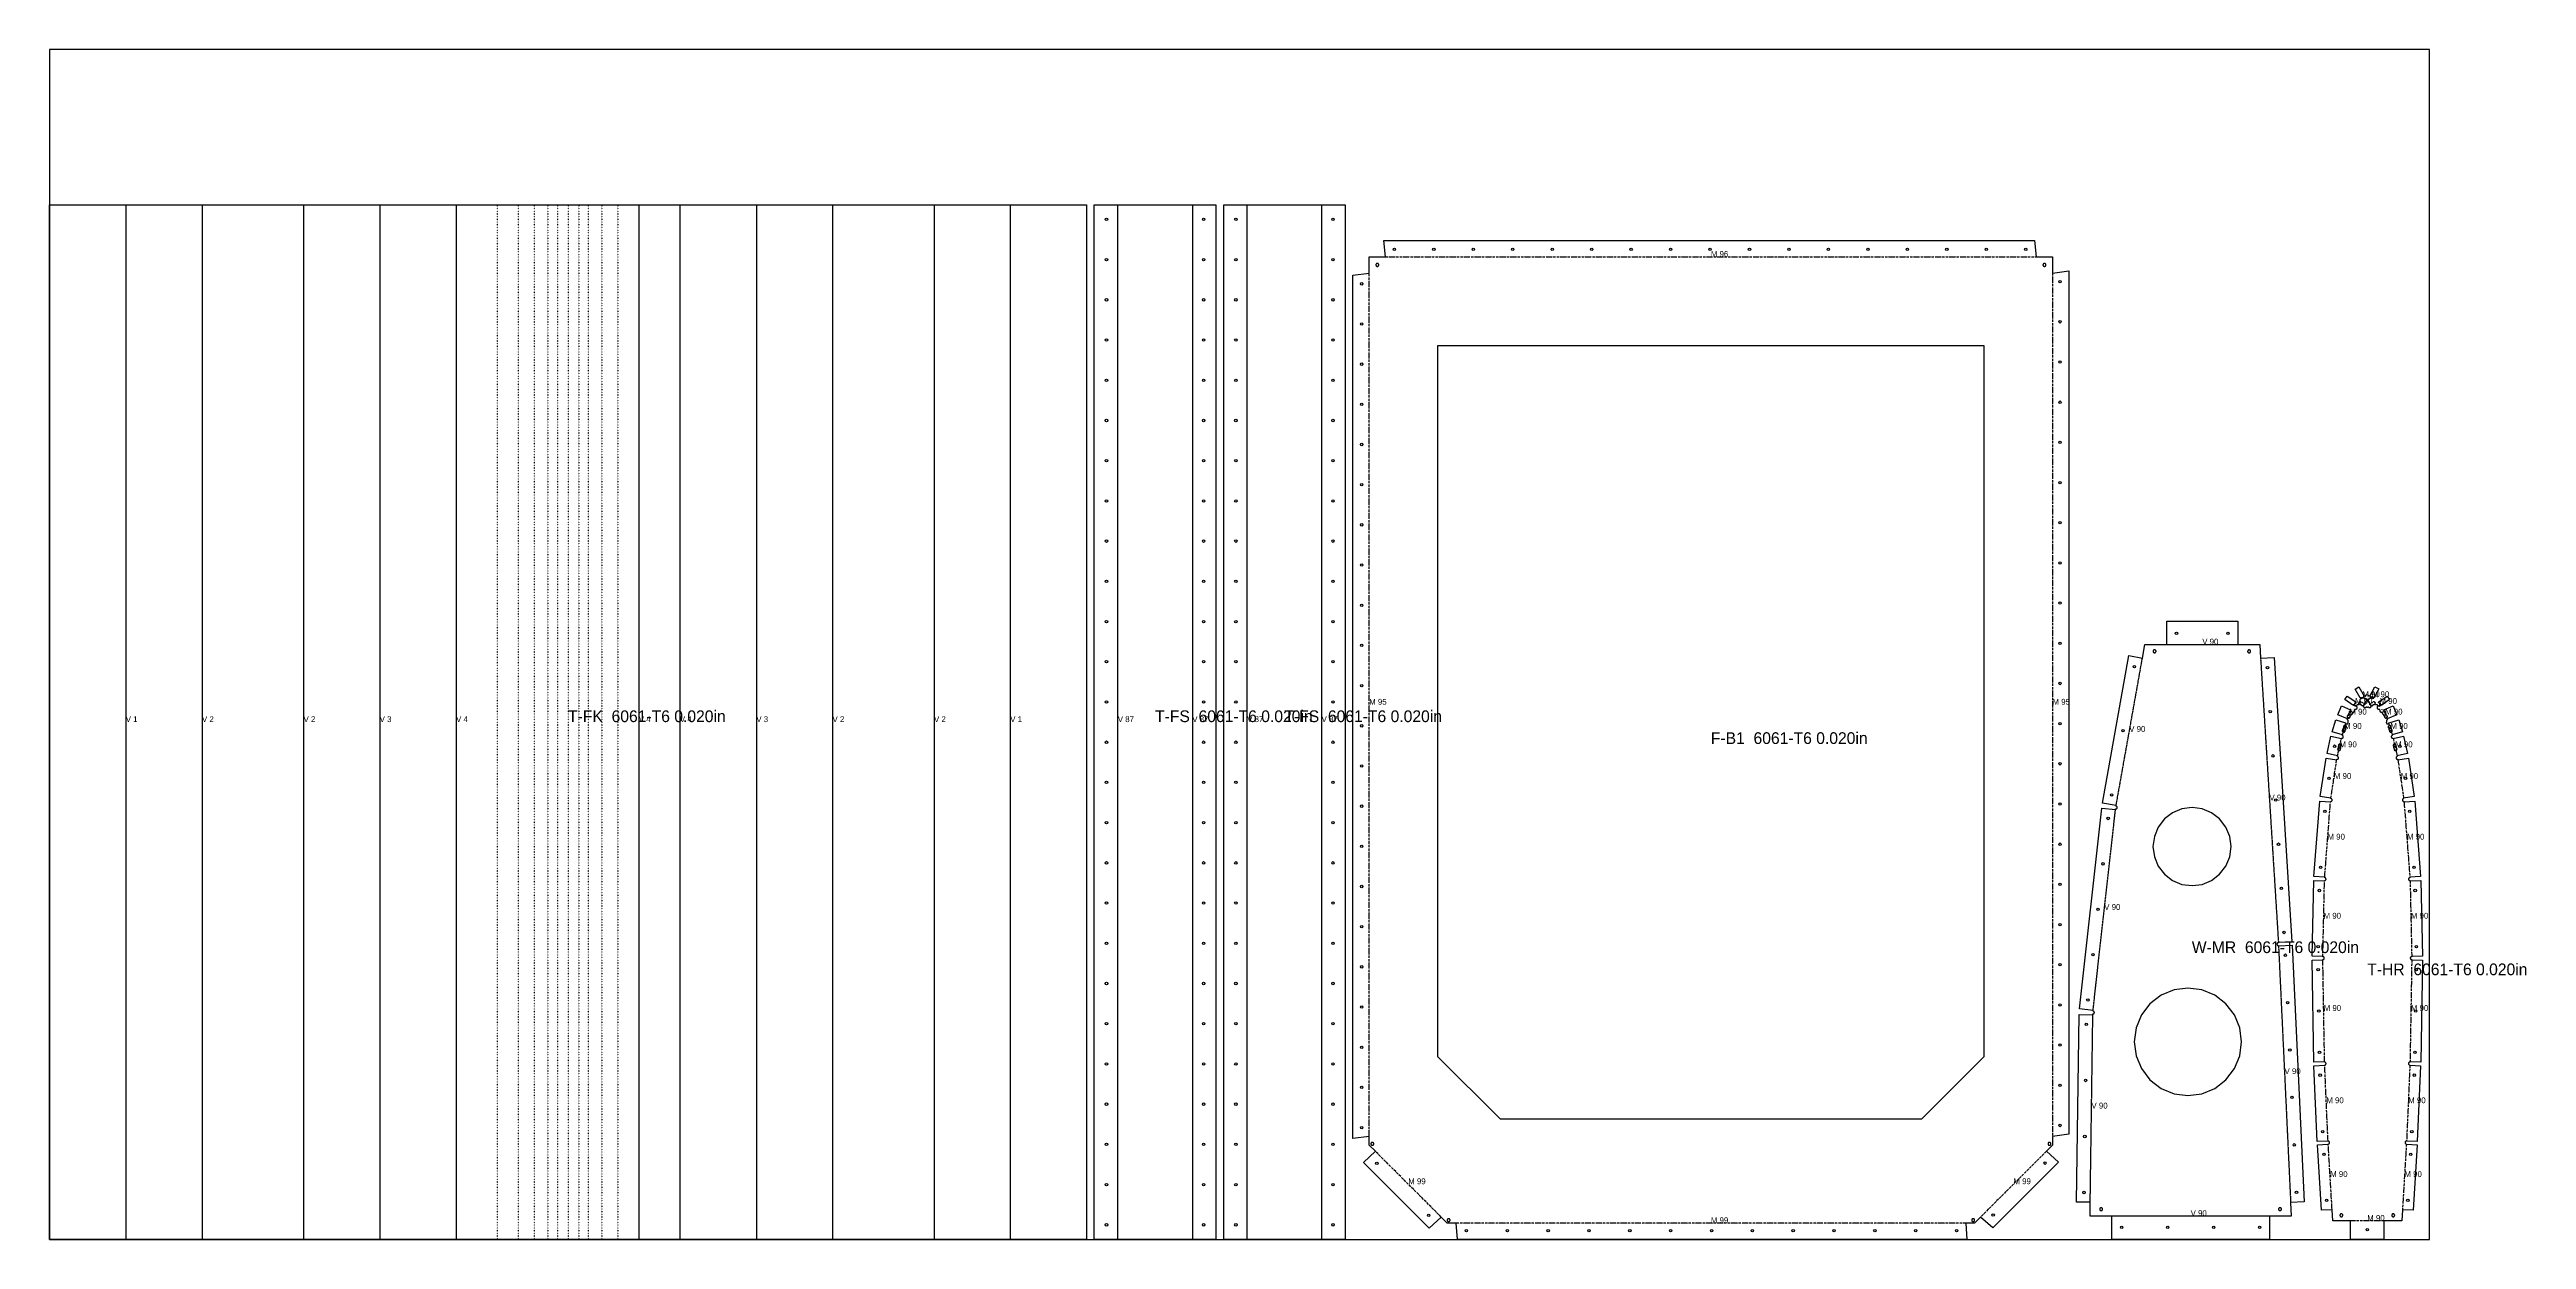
# Model space of a CAD drawing. Header units: millimetres. Extents: x 0 to 2537, y 0 to 1219.
import ezdxf

# ---------------------------------------------------------------- set-up
doc = ezdxf.new("R2010")
doc.units = ezdxf.units.MM
for name, pattern in [('DASHDOT', [3.556, 2.54, -0.508, 0, -0.508]), ('DASHED', [1.524, 1.27, -0.254]), ('DOT', [0.508, 0, -0.508])]:
    doc.linetypes.add(name, pattern=pattern)
for name, color, linetype in [('CUT', 7, 'CONTINUOUS'), ('ETCH', 8, 'CONTINUOUS'), ('HOLE', 6, 'CONTINUOUS'), ('MOUNTAIN', 5, 'DASHDOT'), ('ROLL', 3, 'DOT'), ('VALLEY', 1, 'DASHED')]:
    doc.layers.add(name, color=color, linetype=linetype)

msp = doc.modelspace()

# ---------------------------------------------------------------- linework, layer by layer
at = {"layer": 'CUT'}
for points in [[(1062.3, 1060), (1062.3, 0), (0, 0), (0, 1060), (1062.3, 1060)], [(1070.3, 1060), (1194.8, 1060), (1194.8, 0), (1070.3, 0), (1070.3, 1060)], [(1202.8, 1060), (1327.2, 1060), (1327.2, 0), (1202.8, 0), (1202.8, 1060)], [(2051.9, 105.6), (2051.9, 96.6), (2045.6, 90.3), (2058.1, 79.3), (1990.7, 11.9), (1978.2, 23), (1971.9, 16.6), (1963, 16.6), (1964.2, 0), (1442.2, 0), (1440.9, 16.6), (1431.9, 16.6), (1425.6, 23), (1413.4, 11.5), (1346.1, 78.9), (1358.2, 90.3), (1351.9, 96.6), (1351.9, 105.6), (1335.2, 103.6), (1335.2, 988), (1351.9, 990), (1351.9, 1006.6), (1368.5, 1006.6), (1366.8, 1023.3), (2033.6, 1023.3), (2035.3, 1006.6), (2051.9, 1006.6), (2051.9, 990), (2068.6, 992.4), (2068.6, 108), (2051.9, 105.6)], [(1359, 997.5), (1359.1, 997.4), (1359.2, 997.3), (1359.3, 997.2), (1359.4, 997.1), (1359.5, 997), (1359.6, 997), (1359.8, 996.9), (1359.9, 996.9), (1360.1, 996.9), (1360.2, 996.8), (1360.4, 996.9), (1360.5, 996.9), (1360.6, 996.9), (1360.8, 997), (1360.9, 997), (1361, 997.1), (1361.2, 997.2), (1361.3, 997.3), (1361.4, 997.4), (1361.5, 997.5), (1361.5, 997.6), (1361.6, 997.8), (1361.6, 997.9), (1361.7, 998.1), (1361.7, 998.2), (1361.7, 998.3), (1361.7, 998.5), (1361.7, 998.6), (1361.6, 998.8), (1361.6, 998.9), (1361.5, 999.1), (1361.5, 999.2), (1361.4, 999.3), (1361.3, 999.4), (1361.2, 999.5), (1361, 999.6), (1360.9, 999.7), (1360.8, 999.7), (1360.6, 999.8), (1360.5, 999.8), (1360.4, 999.8), (1360.2, 999.8), (1360.1, 999.8), (1359.9, 999.8), (1359.8, 999.8), (1359.6, 999.7), (1359.5, 999.7), (1359.4, 999.6), (1359.3, 999.5), (1359.2, 999.4), (1359.1, 999.3), (1359, 999.2), (1358.9, 999.1), (1358.8, 998.9), (1358.8, 998.8), (1358.7, 998.6), (1358.7, 998.5), (1358.7, 998.3), (1358.7, 998.2), (1358.7, 998.1), (1358.8, 997.9), (1358.8, 997.8), (1358.9, 997.6), (1359, 997.5)], [(2042.3, 997.6), (2042.4, 997.5), (2042.4, 997.4), (2042.5, 997.3), (2042.7, 997.2), (2042.8, 997.1), (2042.9, 997), (2043, 997), (2043.2, 996.9), (2043.3, 996.9), (2043.5, 996.9), (2043.6, 996.8), (2043.8, 996.9), (2043.9, 996.9), (2044, 996.9), (2044.2, 997), (2044.3, 997), (2044.4, 997.1), (2044.6, 997.2), (2044.7, 997.3), (2044.8, 997.4), (2044.9, 997.5), (2044.9, 997.6), (2045, 997.8), (2045, 997.9), (2045.1, 998.1), (2045.1, 998.2), (2045.1, 998.3), (2045.1, 998.5), (2045.1, 998.6), (2045, 998.8), (2045, 998.9), (2044.9, 999.1), (2044.9, 999.2), (2044.8, 999.3), (2044.7, 999.4), (2044.6, 999.5), (2044.4, 999.6), (2044.3, 999.7), (2044.2, 999.7), (2044, 999.8), (2043.9, 999.8), (2043.8, 999.8), (2043.6, 999.8), (2043.5, 999.8), (2043.3, 999.8), (2043.2, 999.8), (2043, 999.7), (2042.9, 999.7), (2042.8, 999.6), (2042.7, 999.5), (2042.5, 999.4), (2042.4, 999.3), (2042.4, 999.2), (2042.3, 999.1), (2042.2, 998.9), (2042.2, 998.8), (2042.1, 998.6), (2042.1, 998.5), (2042.1, 998.3), (2042.1, 998.2), (2042.1, 998.1), (2042.2, 997.9), (2042.2, 997.8), (2042.3, 997.6)], [(1421.9, 915.6), (1421.9, 187.6), (1485.9, 123.6), (1917.9, 123.6), (1981.9, 187.6), (1981.9, 915.6), (1421.9, 915.6)], [(2076.6, 38.2), (2079.2, 230.4), (2093.2, 230.2), (2093.2, 231), (2093.2, 231), (2093.4, 231), (2093.5, 231), (2093.7, 231), (2093.8, 231.1), (2093.9, 231.1), (2094.1, 231.2), (2094.2, 231.3), (2094.3, 231.4), (2094.4, 231.5), (2094.5, 231.6), (2094.6, 231.7), (2094.6, 231.8), (2094.7, 232), (2094.7, 232.1), (2094.8, 232.2), (2094.8, 232.4), (2094.8, 232.5), (2094.8, 232.7), (2094.7, 232.8), (2094.7, 233), (2094.6, 233.1), (2094.6, 233.2), (2094.5, 233.4), (2094.4, 233.5), (2094.3, 233.6), (2094.2, 233.7), (2094.1, 233.7), (2093.9, 233.8), (2093.8, 233.9), (2093.7, 233.9), (2093.5, 233.9), (2093.4, 234), (2093.4, 234), (2093.4, 234.7), (2079.5, 236.2), (2102.5, 442), (2116.4, 440.5), (2116.5, 441), (2116.5, 441), (2116.6, 441), (2116.8, 441), (2116.9, 441), (2117.1, 441), (2117.2, 441), (2117.4, 441.1), (2117.5, 441.2), (2117.6, 441.3), (2117.7, 441.3), (2117.8, 441.5), (2117.9, 441.6), (2118, 441.7), (2118.1, 441.8), (2118.1, 442), (2118.2, 442.1), (2118.2, 442.2), (2118.2, 442.4), (2118.2, 442.5), (2118.2, 442.7), (2118.2, 442.8), (2118.1, 443), (2118.1, 443.1), (2118, 443.2), (2117.9, 443.4), (2117.8, 443.5), (2117.7, 443.6), (2117.6, 443.7), (2117.5, 443.7), (2117.4, 443.8), (2117.2, 443.9), (2117.1, 443.9), (2116.9, 443.9), (2116.9, 443.9), (2117, 444.4), (2103.2, 446.9), (2130.2, 598.1), (2144, 595.6), (2146.4, 609.5), (2168.9, 609.5), (2168.9, 633.4), (2241.6, 633.4), (2241.6, 609.5), (2264.1, 609.5), (2265, 595.4), (2278.9, 596.3), (2297.2, 305), (2283.3, 304.1), (2283.3, 304), (2283.1, 304), (2283, 303.9), (2282.8, 303.9), (2282.7, 303.8), (2282.6, 303.8), (2282.5, 303.7), (2282.3, 303.6), (2282.2, 303.5), (2282.1, 303.4), (2282.1, 303.2), (2282, 303.1), (2281.9, 303), (2281.9, 302.8), (2281.9, 302.7), (2281.8, 302.5), (2281.8, 302.4), (2281.9, 302.3), (2281.9, 302.1), (2281.9, 302), (2282, 301.8), (2282.1, 301.7), (2282.1, 301.6), (2282.2, 301.5), (2282.3, 301.4), (2282.5, 301.3), (2282.6, 301.2), (2282.7, 301.1), (2282.8, 301.1), (2283, 301), (2283.1, 301), (2283.3, 301), (2283.4, 301), (2283.4, 301), (2283.4, 300.9), (2297.4, 301.5), (2309.8, 38.7), (2295.8, 38), (2296.5, 24), (2274, 24), (2274, 0), (2112.8, 0), (2112.8, 24), (2090.3, 24), (2090.5, 38.1), (2076.6, 38.2)], [(2155.8, 603.9), (2155.6, 603.8), (2155.5, 603.8), (2155.4, 603.7), (2155.3, 603.6), (2155.2, 603.4), (2155.1, 603.3), (2155.1, 603.2), (2155, 603.1), (2155, 602.9), (2154.9, 602.8), (2154.9, 602.6), (2154.9, 602.5), (2154.9, 602.3), (2155, 602.2), (2155, 602), (2155.1, 601.9), (2155.1, 601.8), (2155.2, 601.7), (2155.3, 601.5), (2155.4, 601.4), (2155.5, 601.3), (2155.6, 601.3), (2155.8, 601.2), (2155.9, 601.1), (2156, 601.1), (2156.2, 601.1), (2156.3, 601.1), (2156.5, 601.1), (2156.6, 601.1), (2156.8, 601.1), (2156.9, 601.1), (2157.1, 601.2), (2157.2, 601.3), (2157.3, 601.3), (2157.4, 601.4), (2157.5, 601.5), (2157.6, 601.7), (2157.7, 601.8), (2157.8, 601.9), (2157.8, 602), (2157.9, 602.2), (2157.9, 602.3), (2157.9, 602.5), (2157.9, 602.6), (2157.9, 602.8), (2157.9, 602.9), (2157.8, 603.1), (2157.8, 603.2), (2157.7, 603.3), (2157.6, 603.4), (2157.5, 603.6), (2157.4, 603.7), (2157.3, 603.8), (2157.2, 603.8), (2157.1, 603.9), (2156.9, 604), (2156.8, 604), (2156.6, 604), (2156.5, 604), (2156.3, 604), (2156.2, 604), (2156.1, 604), (2155.9, 604), (2155.8, 603.9)], [(2252.5, 603.7), (2252.4, 603.6), (2252.3, 603.6), (2252.2, 603.5), (2252.1, 603.3), (2252, 603.2), (2252, 603.1), (2251.9, 602.9), (2251.9, 602.8), (2251.8, 602.7), (2251.8, 602.5), (2251.8, 602.4), (2251.8, 602.2), (2251.9, 602.1), (2251.9, 601.9), (2252, 601.8), (2252, 601.7), (2252.1, 601.6), (2252.2, 601.4), (2252.3, 601.3), (2252.4, 601.2), (2252.5, 601.2), (2252.7, 601.1), (2252.8, 601), (2252.9, 601), (2253.1, 601), (2253.2, 600.9), (2253.4, 600.9), (2253.5, 601), (2253.7, 601), (2253.8, 601), (2253.9, 601.1), (2254.1, 601.2), (2254.2, 601.2), (2254.3, 601.3), (2254.4, 601.4), (2254.5, 601.5), (2254.6, 601.7), (2254.7, 601.8), (2254.7, 601.9), (2254.8, 602.1), (2254.8, 602.2), (2254.8, 602.4), (2254.8, 602.5), (2254.8, 602.7), (2254.8, 602.8), (2254.7, 602.9), (2254.7, 603.1), (2254.6, 603.2), (2254.5, 603.3), (2254.4, 603.4), (2254.3, 603.6), (2254.2, 603.6), (2254.1, 603.7), (2254, 603.8), (2253.8, 603.9), (2253.7, 603.9), (2253.5, 603.9), (2253.4, 603.9), (2253.2, 603.9), (2253.1, 603.9), (2252.9, 603.9), (2252.8, 603.9), (2252.7, 603.8), (2252.5, 603.7)], [(2361.6, 547.3), (2361.7, 547.2), (2361.8, 547.1), (2361.9, 547), (2362.1, 547), (2362.2, 546.9), (2362.3, 546.9), (2362.5, 546.8), (2362.6, 546.8), (2362.8, 546.8), (2362.9, 546.8), (2363.1, 546.9), (2363.2, 546.9), (2363.3, 547), (2363.5, 547), (2363.6, 547.1), (2363.7, 547.2), (2363.8, 547.3), (2363.9, 547.4), (2364, 547.5), (2364.1, 547.7), (2364.1, 547.8), (2364.2, 547.9), (2364.2, 548), (2364.2, 548), (2364.3, 547.9), (2364.5, 547.9), (2364.6, 547.9), (2364.8, 547.9), (2364.9, 547.9), (2365.1, 548), (2365.2, 548), (2365.3, 548.1), (2365.5, 548.2), (2365.6, 548.3), (2365.7, 548.4), (2365.8, 548.5), (2365.9, 548.6), (2365.9, 548.7), (2366, 548.9), (2366, 549), (2366, 549.1), (2366.1, 548.9), (2366.1, 548.8), (2366.2, 548.6), (2366.3, 548.5), (2366.4, 548.4), (2366.5, 548.3), (2366.6, 548.2), (2366.7, 548.1), (2366.8, 548.1), (2367, 548), (2367.1, 548), (2367.3, 547.9), (2367.4, 547.9), (2367.6, 547.9), (2367.7, 547.9), (2367.8, 547.9), (2368, 548), (2368.1, 548), (2368.1, 548), (2368.1, 547.8), (2368.2, 547.7), (2368.2, 547.6), (2368.3, 547.4), (2368.4, 547.3), (2368.5, 547.2), (2368.6, 547.1), (2368.7, 547), (2368.9, 547), (2369, 546.9), (2369.1, 546.9), (2369.3, 546.8), (2369.4, 546.8), (2369.6, 546.8), (2369.7, 546.8), (2369.9, 546.9), (2370, 546.9), (2370.1, 547), (2370.3, 547), (2370.4, 547.1), (2370.5, 547.2), (2370.6, 547.3), (2370.7, 547.4), (2370.8, 547.5), (2370.9, 547.7), (2370.9, 547.8), (2371, 547.9), (2371, 548.1), (2371, 548.2), (2371, 548.4), (2371, 548.5), (2371, 548.7), (2370.9, 548.8), (2370.9, 549), (2370.8, 549.1), (2370.8, 549.1), (2370.8, 549.1), (2371, 549.1), (2371.1, 549.2), (2371.3, 549.2), (2371.4, 549.3), (2371.5, 549.3), (2371.7, 549.4), (2371.8, 549.5), (2371.9, 549.6), (2372, 549.7), (2372.1, 549.8), (2372.1, 550), (2372.2, 550.1), (2372.2, 550.2), (2372.3, 550.4), (2372.3, 550.5), (2372.3, 550.7), (2372.3, 550.8), (2372.3, 550.9), (2372.3, 550.9), (2372.5, 550.9), (2372.6, 551), (2372.7, 551.1), (2372.9, 551.2), (2373, 551.2), (2373.1, 551.3), (2373.2, 551.5), (2373.3, 551.6), (2373.3, 551.7), (2373.4, 551.8), (2373.4, 552), (2373.5, 552.1), (2373.5, 552.3), (2373.5, 552.4), (2373.5, 552.6), (2373.4, 552.7), (2373.4, 552.9), (2373.3, 553), (2373.3, 553.1), (2373.2, 553.2), (2373.1, 553.4), (2373, 553.5), (2372.9, 553.6), (2372.8, 553.6), (2372.6, 553.7), (2372.5, 553.8), (2372.4, 553.8), (2372.2, 553.8), (2372.1, 553.9), (2371.9, 553.9), (2371.8, 553.9), (2371.6, 553.8), (2371.5, 553.8), (2371.4, 553.8), (2371.4, 553.8), (2371.4, 553.9), (2371.3, 554.1), (2371.3, 554.2), (2371.2, 554.3), (2371.1, 554.4), (2371, 554.5), (2370.9, 554.6), (2370.7, 554.7), (2370.6, 554.8), (2370.5, 554.9), (2370.3, 554.9), (2370.2, 554.9), (2370.1, 554.9), (2369.9, 554.9), (2369.8, 554.9), (2369.6, 554.9), (2369.5, 554.9), (2369.3, 554.8), (2369.2, 554.7), (2369.1, 554.7), (2369, 554.6), (2368.9, 554.5), (2368.8, 554.4), (2368.7, 554.2), (2368.6, 554.1), (2368.6, 554), (2368.5, 553.8), (2368.5, 553.8), (2368.5, 553.9), (2368.4, 554.1), (2368.3, 554.2), (2368.3, 554.3), (2368.2, 554.4), (2368.1, 554.5), (2368, 554.6), (2367.8, 554.7), (2367.7, 554.8), (2367.6, 554.9), (2367.4, 554.9), (2367.3, 554.9), (2367.1, 554.9), (2367.1, 554.9), (2361.9, 563.9), (2365.6, 566), (2371.1, 556.6), (2371.2, 556.6), (2371.1, 556.5), (2371, 556.4), (2370.9, 556.3), (2370.8, 556.1), (2370.8, 556), (2370.7, 555.9), (2370.7, 555.7), (2370.7, 555.6), (2370.7, 555.4), (2370.7, 555.3), (2370.7, 555.1), (2370.8, 555), (2370.8, 554.8), (2370.9, 554.7), (2371, 554.6), (2371.1, 554.5), (2371.2, 554.4), (2371.3, 554.3), (2371.4, 554.2), (2371.5, 554.1), (2371.7, 554.1), (2371.8, 554), (2372, 554), (2372.1, 554), (2372.2, 554), (2372.4, 554), (2372.5, 554), (2372.7, 554.1), (2372.7, 554.1), (2372.8, 554), (2372.8, 553.9), (2372.9, 553.8), (2372.9, 553.6), (2373, 553.5), (2373.1, 553.4), (2373.2, 553.3), (2373.3, 553.2), (2373.4, 553.1), (2373.6, 553), (2373.7, 553), (2373.8, 552.9), (2374, 552.9), (2374.1, 552.9), (2374.3, 552.9), (2374.4, 552.9), (2374.6, 552.9), (2374.7, 553), (2374.8, 553), (2375, 553.1), (2375.1, 553.2), (2375.2, 553.3), (2375.3, 553.4), (2375.4, 553.5), (2375.5, 553.6), (2375.6, 553.7), (2375.6, 553.9), (2375.7, 554), (2375.7, 554), (2375.7, 554), (2375.8, 554), (2376, 554), (2376.1, 554), (2376.3, 554), (2376.4, 554), (2376.6, 554.1), (2376.7, 554.1), (2376.8, 554.2), (2377, 554.3), (2377.1, 554.3), (2377.2, 554.5), (2377.3, 554.6), (2377.4, 554.7), (2377.4, 554.8), (2377.5, 554.9), (2377.5, 555.1), (2377.6, 555.2), (2377.6, 555.4), (2377.6, 555.5), (2377.6, 555.7), (2377.5, 555.8), (2377.5, 556), (2377.4, 556.1), (2377.4, 556.2), (2377.3, 556.4), (2377.2, 556.5), (2377.1, 556.6), (2377, 556.6), (2382.1, 566.2), (2386.2, 564.1), (2381.3, 554.9), (2381.3, 554.9), (2381.1, 554.9), (2381, 554.9), (2380.9, 554.9), (2380.7, 554.8), (2380.6, 554.7), (2380.5, 554.7), (2380.3, 554.6), (2380.2, 554.5), (2380.1, 554.4), (2380.1, 554.2), (2380, 554.1), (2379.9, 554), (2379.9, 553.8), (2379.9, 553.8), (2379.8, 553.9), (2379.8, 554.1), (2379.7, 554.2), (2379.6, 554.3), (2379.5, 554.4), (2379.4, 554.5), (2379.3, 554.6), (2379.2, 554.7), (2379.1, 554.8), (2378.9, 554.9), (2378.8, 554.9), (2378.7, 554.9), (2378.5, 554.9), (2378.4, 554.9), (2378.2, 554.9), (2378.1, 554.9), (2377.9, 554.9), (2377.8, 554.8), (2377.7, 554.7), (2377.5, 554.7), (2377.4, 554.6), (2377.3, 554.5), (2377.2, 554.4), (2377.1, 554.2), (2377.1, 554.1), (2377, 554), (2377, 553.8), (2377, 553.8), (2376.9, 553.8), (2376.8, 553.8), (2376.7, 553.9), (2376.5, 553.9), (2376.4, 553.9), (2376.2, 553.8), (2376.1, 553.8), (2375.9, 553.7), (2375.8, 553.7), (2375.7, 553.6), (2375.6, 553.5), (2375.5, 553.4), (2375.4, 553.3), (2375.3, 553.2), (2375.2, 553), (2375.2, 552.9), (2375.1, 552.7), (2375.1, 552.6), (2375.1, 552.5), (2375.1, 552.3), (2375.1, 552.2), (2375.1, 552), (2375.1, 551.9), (2375.2, 551.7), (2375.3, 551.6), (2375.3, 551.5), (2375.4, 551.4), (2375.5, 551.3), (2375.7, 551.2), (2375.8, 551.1), (2375.9, 551), (2376, 551), (2376.2, 550.9), (2376.3, 550.9), (2376.3, 550.9), (2376.3, 550.7), (2376.3, 550.6), (2376.3, 550.4), (2376.3, 550.3), (2376.3, 550.1), (2376.4, 550), (2376.5, 549.9), (2376.5, 549.7), (2376.6, 549.6), (2376.7, 549.5), (2376.9, 549.4), (2377, 549.3), (2377.1, 549.3), (2377.2, 549.2), (2377.4, 549.2), (2377.5, 549.1), (2377.7, 549.1), (2377.8, 549.1), (2377.8, 549.1), (2377.7, 549), (2377.6, 548.8), (2377.6, 548.7), (2377.5, 548.6), (2377.5, 548.4), (2377.5, 548.3), (2377.5, 548.1), (2377.6, 548), (2377.6, 547.8), (2377.7, 547.7), (2377.7, 547.6), (2377.8, 547.4), (2377.9, 547.3), (2378, 547.2), (2378.1, 547.1), (2378.2, 547), (2378.4, 547), (2378.5, 546.9), (2378.6, 546.9), (2378.8, 546.8), (2378.9, 546.8), (2379.1, 546.8), (2379.2, 546.8), (2379.4, 546.9), (2379.5, 546.9), (2379.7, 547), (2379.8, 547), (2379.9, 547.1), (2380, 547.2), (2380.1, 547.3), (2380.2, 547.4), (2380.3, 547.5), (2380.4, 547.7), (2380.4, 547.8), (2380.5, 547.9), (2380.5, 548), (2380.5, 548), (2380.7, 547.9), (2380.8, 547.9), (2381, 547.9), (2381.1, 547.9), (2381.2, 547.9), (2381.4, 548), (2381.5, 548), (2381.7, 548.1), (2381.8, 548.2), (2381.9, 548.3), (2382, 548.4), (2382.1, 548.5), (2382.2, 548.6), (2382.2, 548.7), (2382.3, 548.9), (2382.3, 549), (2382.4, 549.1), (2382.4, 548.9), (2382.4, 548.8), (2382.5, 548.6), (2382.6, 548.5), (2382.7, 548.4), (2382.8, 548.3), (2382.9, 548.2), (2383, 548.1), (2383.2, 548.1), (2383.3, 548), (2383.4, 548), (2383.6, 547.9), (2383.7, 547.9), (2383.9, 547.9), (2384, 547.9), (2384.2, 547.9), (2384.3, 548), (2384.4, 548), (2384.4, 548), (2384.4, 547.8), (2384.5, 547.7), (2384.5, 547.6), (2384.6, 547.4), (2384.7, 547.3), (2384.8, 547.2), (2384.9, 547.1), (2385, 547), (2385.2, 547), (2385.3, 546.9), (2385.4, 546.9), (2385.6, 546.8), (2385.7, 546.8), (2385.9, 546.8), (2386, 546.8), (2386.2, 546.9), (2386.3, 546.9), (2386.5, 547), (2386.6, 547), (2386.7, 547.1), (2386.8, 547.2), (2386.9, 547.3), (2387, 547.4), (2387.1, 547.5), (2387.2, 547.7), (2387.2, 547.8), (2387.3, 547.9), (2387.3, 548.1), (2387.3, 548.2), (2387.3, 548.4), (2387.3, 548.5), (2387.3, 548.7), (2387.2, 548.8), (2387.2, 549), (2387.1, 549.1), (2387, 549.2), (2387, 549.3), (2386.9, 549.4), (2386.7, 549.5), (2386.6, 549.6), (2386.5, 549.7), (2386.4, 549.7), (2386.2, 549.8), (2386.1, 549.8), (2385.9, 549.8), (2385.8, 549.8), (2385.8, 549.8), (2385.9, 550), (2386, 550.1), (2386, 550.2), (2386, 550.4), (2386.1, 550.5), (2386.1, 550.6), (2394.8, 556.5), (2397.2, 553), (2389.1, 547.5), (2389, 547.6), (2388.8, 547.6), (2388.7, 547.7), (2388.6, 547.8), (2388.4, 547.8), (2388.3, 547.8), (2388.1, 547.8), (2388, 547.8), (2387.8, 547.8), (2387.7, 547.7), (2387.6, 547.7), (2387.4, 547.6), (2387.3, 547.5), (2387.2, 547.4), (2387.1, 547.3), (2387, 547.2), (2386.9, 547.1), (2386.8, 547), (2386.8, 546.8), (2386.7, 546.7), (2386.7, 546.5), (2386.7, 546.4), (2386.7, 546.2), (2386.7, 546.1), (2386.7, 546.1), (2386.7, 546.1), (2386.6, 546.1), (2386.4, 546.2), (2386.3, 546.3), (2386.2, 546.3), (2386, 546.3), (2385.9, 546.4), (2385.7, 546.4), (2385.6, 546.3), (2385.4, 546.3), (2385.3, 546.3), (2385.2, 546.2), (2385, 546.2), (2384.9, 546.1), (2384.8, 546), (2384.7, 545.9), (2384.6, 545.8), (2384.5, 545.6), (2384.4, 545.5), (2384.4, 545.4), (2384.3, 545.2), (2384.3, 545.1), (2384.3, 545), (2384.3, 544.8), (2384.3, 544.7), (2384.3, 544.5), (2384.4, 544.4), (2384.4, 544.2), (2384.5, 544.1), (2384.6, 544), (2384.7, 543.9), (2384.8, 543.8), (2384.9, 543.7), (2385, 543.6), (2385.1, 543.5), (2385.3, 543.5), (2385.4, 543.4), (2385.6, 543.4), (2385.7, 543.4), (2385.8, 543.4), (2386, 543.4), (2386.1, 543.4), (2386.3, 543.4), (2386.3, 543.5), (2386.4, 543.4), (2386.4, 543.3), (2386.5, 543.2), (2386.5, 543), (2386.6, 542.9), (2386.7, 542.8), (2386.8, 542.7), (2386.9, 542.6), (2387, 542.5), (2387.2, 542.4), (2387.2, 542.4), (2387.2, 542.4), (2387.2, 542.3), (2387.1, 542.1), (2387.1, 542), (2387.1, 541.8), (2387.1, 541.7), (2387.1, 541.5), (2387.1, 541.4), (2387.2, 541.2), (2387.2, 541.1), (2387.3, 541), (2387.4, 540.9), (2387.5, 540.7), (2387.6, 540.6), (2387.7, 540.5), (2387.8, 540.5), (2387.9, 540.4), (2388.1, 540.3), (2388.2, 540.3), (2388.3, 540.3), (2388.5, 540.2), (2388.6, 540.2), (2388.8, 540.2), (2388.9, 540.3), (2389.1, 540.3), (2389.2, 540.4), (2389.3, 540.4), (2389.4, 540.5), (2389.5, 540.4), (2389.6, 540.4), (2389.6, 540.4), (2389.5, 540.2), (2389.5, 540.1), (2389.4, 539.9), (2389.4, 539.8), (2389.4, 539.7), (2389.4, 539.5), (2389.5, 539.4), (2389.5, 539.2), (2389.6, 539.1), (2389.6, 539), (2389.7, 538.8), (2389.8, 538.7), (2389.9, 538.6), (2390, 538.5), (2390.1, 538.4), (2390.3, 538.4), (2390.4, 538.3), (2390.5, 538.3), (2390.6, 538.2), (2390.6, 538.2), (2390.6, 538.1), (2390.6, 537.9), (2390.6, 537.8), (2390.7, 537.6), (2390.7, 537.5), (2390.8, 537.3), (2390.8, 537.2), (2390.9, 537.1), (2391, 537), (2391.1, 536.9), (2391.2, 536.8), (2391.3, 536.7), (2391.5, 536.6), (2391.6, 536.6), (2391.7, 536.5), (2391.9, 536.5), (2392, 536.5), (2392.1, 536.5), (2392.1, 536.5), (2392, 536.3), (2392, 536.2), (2391.9, 536.1), (2391.9, 535.9), (2391.9, 535.8), (2391.9, 535.6), (2391.9, 535.5), (2391.9, 535.3), (2392, 535.2), (2392, 535), (2392.1, 534.9), (2392.2, 534.8), (2392.3, 534.7), (2392.4, 534.6), (2392.5, 534.5), (2392.6, 534.4), (2392.7, 534.3), (2392.9, 534.3), (2393, 534.2), (2393.2, 534.2), (2393.3, 534.2), (2393.4, 534.2), (2393.6, 534.2), (2393.7, 534.2), (2393.9, 534.3), (2394, 534.3), (2394.1, 534.4), (2394.3, 534.5), (2394.4, 534.5), (2394.5, 534.6), (2394.6, 534.8), (2394.7, 534.9), (2394.7, 535), (2394.8, 535.1), (2394.8, 535.3), (2394.9, 535.4), (2394.9, 535.6), (2394.9, 535.7), (2394.9, 535.9), (2394.8, 536), (2394.8, 536.2), (2394.8, 536.3), (2394.7, 536.4), (2394.6, 536.5), (2394.5, 536.7), (2394.4, 536.8), (2394.3, 536.9), (2394.2, 536.9), (2394, 537), (2393.9, 537.1), (2393.8, 537.1), (2393.6, 537.2), (2393.5, 537.2), (2393.4, 537.2), (2393.4, 537.2), (2393.5, 537.3), (2393.5, 537.4), (2393.6, 537.6), (2393.6, 537.7), (2393.6, 537.9), (2393.6, 538), (2393.6, 538.2), (2393.6, 538.3), (2393.5, 538.5), (2393.5, 538.6), (2393.4, 538.7), (2393.3, 538.8), (2393.2, 539), (2393.1, 539.1), (2393, 539.2), (2392.9, 539.2), (2392.8, 539.3), (2392.7, 539.3), (2392.7, 539.4), (2392.8, 539.5), (2392.8, 539.6), (2392.8, 539.8), (2392.9, 539.9), (2392.9, 540.1), (2392.8, 540.2), (2392.8, 540.4), (2392.8, 540.5), (2392.7, 540.6), (2392.7, 540.8), (2392.6, 540.9), (2392.5, 541), (2392.4, 541.1), (2392.3, 541.2), (2392.1, 541.3), (2392, 541.4), (2391.9, 541.4), (2391.7, 541.5), (2391.6, 541.5), (2391.6, 541.5), (2391.7, 541.7), (2391.7, 541.8), (2391.7, 542), (2391.6, 542.1), (2391.6, 542.2), (2391.5, 542.4), (2391.5, 542.5), (2391.4, 542.6), (2400.7, 546.7), (2404.7, 537.6), (2394.6, 533.2), (2394.9, 532.5), (2394.9, 532.5), (2394.7, 532.5), (2394.6, 532.4), (2394.5, 532.3), (2394.4, 532.3), (2394.3, 532.1), (2394.2, 532), (2394.1, 531.9), (2394, 531.8), (2394, 531.6), (2393.9, 531.5), (2393.9, 531.4), (2393.9, 531.2), (2393.9, 531.1), (2393.9, 530.9), (2393.9, 530.8), (2394, 530.6), (2394, 530.5), (2394.1, 530.4), (2394, 530.3), (2393.9, 530.2), (2393.9, 530.1), (2393.8, 529.9), (2393.8, 529.8), (2393.8, 529.6), (2393.8, 529.5), (2393.8, 529.3), (2393.8, 529.2), (2393.9, 529.1), (2393.9, 528.9), (2394, 528.8), (2394.1, 528.7), (2394.1, 528.6), (2394.2, 528.4), (2394.4, 528.4), (2394.5, 528.3), (2394.6, 528.2), (2394.7, 528.1), (2394.9, 528.1), (2395, 528.1), (2395.2, 528.1), (2395.3, 528.1), (2395.5, 528.1), (2395.6, 528.1), (2395.8, 528.1), (2395.9, 528.2), (2396, 528.3), (2396.1, 528.3), (2396.3, 528.4), (2396.4, 528.5), (2396.5, 528.6), (2396.5, 528.8), (2396.6, 528.9), (2396.7, 529), (2396.7, 529.2), (2396.7, 529.3), (2406.6, 532.3), (2410.4, 520.1), (2399.9, 516.8), (2400, 516.4), (2399.9, 516.4), (2399.8, 516.3), (2399.6, 516.2), (2399.5, 516.2), (2399.4, 516.1), (2399.3, 516), (2399.2, 515.9), (2399.1, 515.7), (2399, 515.6), (2399, 515.5), (2398.9, 515.3), (2398.9, 515.2), (2398.9, 515), (2398.9, 514.9), (2398.9, 514.7), (2398.9, 514.6), (2399, 514.5), (2399, 514.3), (2399.1, 514.2), (2399.2, 514.1), (2399.3, 514), (2399.4, 513.9), (2399.5, 513.8), (2399.6, 513.7), (2399.7, 513.6), (2399.9, 513.5), (2400, 513.5), (2400.2, 513.5), (2400.3, 513.5), (2400.4, 513.5), (2400.6, 513.5), (2400.7, 513.5), (2400.8, 513.5), (2400.9, 513.1), (2411.6, 515.5), (2415.6, 497.7), (2404.9, 495.3), (2405, 494.8), (2404.9, 494.8), (2404.8, 494.8), (2404.6, 494.7), (2404.5, 494.7), (2404.4, 494.6), (2404.3, 494.5), (2404.2, 494.4), (2404.1, 494.3), (2404, 494.1), (2403.9, 494), (2403.9, 493.9), (2403.8, 493.7), (2403.8, 493.6), (2403.8, 493.4), (2403.8, 493.3), (2403.8, 493.2), (2403.8, 493), (2403.9, 492.9), (2403.9, 492.7), (2404, 492.6), (2404.1, 492.5), (2404.1, 492.4), (2404.3, 492.3), (2404.4, 492.2), (2404.5, 492.1), (2404.6, 492), (2404.8, 492), (2404.9, 491.9), (2405, 491.9), (2405.2, 491.9), (2405.3, 491.9), (2405.5, 491.9), (2405.6, 491.9), (2405.6, 491.5), (2416.5, 493.1), (2422.5, 453.7), (2411.6, 452.1), (2411.7, 451.7), (2411.6, 451.6), (2411.5, 451.6), (2411.3, 451.6), (2411.2, 451.5), (2411.1, 451.5), (2410.9, 451.4), (2410.8, 451.3), (2410.7, 451.2), (2410.6, 451.1), (2410.5, 450.9), (2410.5, 450.8), (2410.4, 450.7), (2410.4, 450.5), (2410.3, 450.4), (2410.3, 450.3), (2410.3, 450.1), (2410.3, 450), (2410.4, 449.8), (2410.4, 449.7), (2410.5, 449.5), (2410.5, 449.4), (2410.6, 449.3), (2410.7, 449.2), (2410.8, 449.1), (2410.9, 449), (2411, 448.9), (2411.2, 448.8), (2411.3, 448.8), (2411.4, 448.7), (2411.6, 448.7), (2411.7, 448.7), (2411.9, 448.7), (2412, 448.7), (2412, 448.2), (2423, 449.1), (2428.9, 371.8), (2418, 371), (2418, 370.7), (2417.9, 370.7), (2417.8, 370.6), (2417.6, 370.6), (2417.5, 370.5), (2417.3, 370.5), (2417.2, 370.4), (2417.1, 370.3), (2417, 370.2), (2416.9, 370.1), (2416.8, 370), (2416.8, 369.8), (2416.7, 369.7), (2416.7, 369.5), (2416.6, 369.4), (2416.6, 369.3), (2416.6, 369.1), (2416.6, 369), (2416.6, 368.8), (2416.7, 368.7), (2416.7, 368.5), (2416.8, 368.4), (2416.9, 368.3), (2417, 368.2), (2417.1, 368.1), (2417.2, 368), (2417.3, 367.9), (2417.4, 367.8), (2417.6, 367.8), (2417.7, 367.7), (2417.9, 367.7), (2418, 367.7), (2418.2, 367.7), (2418.2, 367.7), (2418.2, 367.3), (2429.2, 367.6), (2430.9, 290.1), (2419.9, 289.9), (2419.9, 289.7), (2419.8, 289.7), (2419.7, 289.7), (2419.6, 289.6), (2419.4, 289.6), (2419.3, 289.5), (2419.1, 289.5), (2419, 289.4), (2418.9, 289.3), (2418.8, 289.2), (2418.7, 289.1), (2418.6, 289), (2418.6, 288.8), (2418.5, 288.7), (2418.4, 288.6), (2418.4, 288.4), (2418.4, 288.3), (2418.4, 288.1), (2418.4, 288), (2418.4, 287.8), (2418.5, 287.7), (2418.5, 287.5), (2418.6, 287.4), (2418.7, 287.3), (2418.8, 287.2), (2418.9, 287.1), (2419, 287), (2419.1, 286.9), (2419.2, 286.8), (2419.4, 286.8), (2419.5, 286.7), (2419.7, 286.7), (2419.8, 286.7), (2419.9, 286.7), (2419.9, 286.4), (2430.9, 286.2), (2429.1, 181.6), (2418.1, 181.8), (2418.1, 181.7), (2418, 181.7), (2417.8, 181.7), (2417.7, 181.6), (2417.6, 181.6), (2417.4, 181.5), (2417.3, 181.5), (2417.2, 181.4), (2417.1, 181.3), (2417, 181.2), (2416.9, 181.1), (2416.8, 181), (2416.7, 180.8), (2416.6, 180.7), (2416.6, 180.6), (2416.6, 180.4), (2416.6, 180.3), (2416.6, 180.1), (2416.6, 180), (2416.6, 179.8), (2416.6, 179.7), (2416.7, 179.5), (2416.8, 179.4), (2416.8, 179.3), (2416.9, 179.2), (2417, 179.1), (2417.1, 179), (2417.3, 178.9), (2417.4, 178.8), (2417.5, 178.8), (2417.7, 178.7), (2417.8, 178.7), (2418, 178.7), (2418, 178.7), (2418, 178.5), (2429, 178), (2425.5, 100.3), (2414.6, 100.8), (2414.6, 100.7), (2414.4, 100.7), (2414.3, 100.7), (2414.2, 100.6), (2414, 100.6), (2413.9, 100.5), (2413.7, 100.5), (2413.6, 100.4), (2413.5, 100.3), (2413.4, 100.2), (2413.3, 100.1), (2413.2, 100), (2413.2, 99.8), (2413.1, 99.7), (2413.1, 99.6), (2413, 99.4), (2413, 99.3), (2413, 99.1), (2413, 99), (2413, 98.8), (2413.1, 98.7), (2413.1, 98.5), (2413.2, 98.4), (2413.3, 98.3), (2413.4, 98.2), (2413.5, 98.1), (2413.6, 98), (2413.7, 97.9), (2413.8, 97.8), (2414, 97.8), (2414.1, 97.7), (2414.3, 97.7), (2414.4, 97.7), (2414.4, 97.7), (2414.4, 97.6), (2425.4, 96.9), (2421.3, 29.9), (2410.4, 30.5), (2409.7, 19), (2391.4, 19), (2391.4, 0), (2357.3, 0), (2357.3, 19), (2339, 19), (2338.3, 30.5), (2327.4, 29.9), (2323.3, 96.9), (2334.3, 97.6), (2334.2, 97.7), (2334.4, 97.7), (2334.5, 97.7), (2334.7, 97.8), (2334.8, 97.8), (2334.9, 97.9), (2335, 98), (2335.2, 98), (2335.3, 98.2), (2335.4, 98.3), (2335.4, 98.4), (2335.5, 98.5), (2335.6, 98.7), (2335.6, 98.8), (2335.6, 98.9), (2335.7, 99.1), (2335.7, 99.2), (2335.7, 99.4), (2335.6, 99.5), (2335.6, 99.7), (2335.5, 99.8), (2335.5, 99.9), (2335.4, 100.1), (2335.3, 100.2), (2335.2, 100.3), (2335.1, 100.4), (2335, 100.4), (2334.8, 100.5), (2334.7, 100.6), (2334.5, 100.6), (2334.4, 100.7), (2334.3, 100.7), (2334.1, 100.7), (2334.1, 100.7), (2334.1, 100.8), (2323.1, 100.3), (2319.7, 178), (2330.7, 178.5), (2330.7, 178.7), (2330.7, 178.7), (2330.8, 178.7), (2331, 178.7), (2331.1, 178.8), (2331.2, 178.8), (2331.4, 178.9), (2331.5, 179), (2331.6, 179), (2331.7, 179.2), (2331.8, 179.3), (2331.9, 179.4), (2332, 179.5), (2332, 179.7), (2332.1, 179.8), (2332.1, 179.9), (2332.1, 180.1), (2332.1, 180.2), (2332.1, 180.4), (2332.1, 180.5), (2332, 180.7), (2332, 180.8), (2331.9, 180.9), (2331.8, 181.1), (2331.7, 181.2), (2331.6, 181.3), (2331.5, 181.4), (2331.4, 181.4), (2331.3, 181.5), (2331.1, 181.6), (2331, 181.6), (2330.9, 181.7), (2330.7, 181.7), (2330.6, 181.7), (2330.6, 181.8), (2319.6, 181.6), (2317.8, 286.2), (2328.8, 286.4), (2328.8, 286.7), (2328.8, 286.7), (2329, 286.7), (2329.1, 286.7), (2329.3, 286.8), (2329.4, 286.8), (2329.5, 286.9), (2329.7, 287), (2329.8, 287), (2329.9, 287.2), (2330, 287.3), (2330, 287.4), (2330.1, 287.5), (2330.2, 287.6), (2330.2, 287.8), (2330.3, 287.9), (2330.3, 288.1), (2330.3, 288.2), (2330.3, 288.4), (2330.2, 288.5), (2330.2, 288.7), (2330.1, 288.8), (2330.1, 288.9), (2330, 289.1), (2329.9, 289.2), (2329.8, 289.3), (2329.7, 289.4), (2329.6, 289.4), (2329.4, 289.5), (2329.3, 289.6), (2329.2, 289.6), (2329, 289.7), (2328.9, 289.7), (2328.8, 289.7), (2328.8, 289.9), (2317.8, 290.1), (2319.5, 367.6), (2330.5, 367.3), (2330.5, 367.7), (2330.6, 367.7), (2330.8, 367.7), (2330.9, 367.7), (2331.1, 367.8), (2331.2, 367.8), (2331.3, 367.9), (2331.4, 368), (2331.6, 368), (2331.7, 368.1), (2331.8, 368.3), (2331.8, 368.4), (2331.9, 368.5), (2332, 368.6), (2332, 368.8), (2332, 368.9), (2332.1, 369.1), (2332.1, 369.2), (2332.1, 369.4), (2332, 369.5), (2332, 369.7), (2331.9, 369.8), (2331.9, 369.9), (2331.8, 370), (2331.7, 370.2), (2331.6, 370.3), (2331.5, 370.4), (2331.4, 370.4), (2331.2, 370.5), (2331.1, 370.6), (2330.9, 370.6), (2330.8, 370.6), (2330.7, 370.7), (2330.6, 370.7), (2330.7, 371), (2319.7, 371.8), (2325.7, 449.1), (2336.6, 448.2), (2336.7, 448.7), (2336.8, 448.7), (2336.9, 448.7), (2337, 448.7), (2337.2, 448.7), (2337.3, 448.7), (2337.5, 448.8), (2337.6, 448.9), (2337.7, 448.9), (2337.8, 449), (2337.9, 449.1), (2338, 449.3), (2338.1, 449.4), (2338.2, 449.5), (2338.2, 449.6), (2338.3, 449.8), (2338.3, 449.9), (2338.3, 450.1), (2338.3, 450.2), (2338.3, 450.4), (2338.3, 450.5), (2338.3, 450.7), (2338.2, 450.8), (2338.1, 450.9), (2338.1, 451), (2338, 451.2), (2337.9, 451.3), (2337.7, 451.4), (2337.6, 451.4), (2337.5, 451.5), (2337.4, 451.6), (2337.2, 451.6), (2337.1, 451.6), (2337, 451.7), (2337.1, 452.1), (2326.2, 453.7), (2332.2, 493.1), (2343, 491.5), (2343.1, 491.9), (2343.2, 491.9), (2343.3, 491.9), (2343.5, 491.9), (2343.6, 491.9), (2343.7, 491.9), (2343.9, 491.9), (2344, 492), (2344.2, 492.1), (2344.3, 492.1), (2344.4, 492.2), (2344.5, 492.3), (2344.6, 492.5), (2344.7, 492.6), (2344.7, 492.7), (2344.8, 492.8), (2344.8, 493), (2344.9, 493.1), (2344.9, 493.3), (2344.9, 493.4), (2344.9, 493.6), (2344.9, 493.7), (2344.8, 493.8), (2344.8, 494), (2344.7, 494.1), (2344.6, 494.2), (2344.5, 494.4), (2344.4, 494.5), (2344.3, 494.6), (2344.2, 494.6), (2344.1, 494.7), (2343.9, 494.8), (2343.8, 494.8), (2343.7, 494.8), (2343.8, 495.3), (2333.1, 497.7), (2337.1, 515.5), (2347.8, 513.1), (2347.9, 513.5), (2347.9, 513.5), (2348, 513.5), (2348.2, 513.5), (2348.3, 513.5), (2348.5, 513.5), (2348.6, 513.5), (2348.8, 513.5), (2348.9, 513.6), (2349, 513.7), (2349.2, 513.7), (2349.3, 513.8), (2349.4, 513.9), (2349.5, 514), (2349.6, 514.2), (2349.6, 514.3), (2349.7, 514.4), (2349.7, 514.6), (2349.8, 514.7), (2349.8, 514.9), (2349.8, 515), (2349.8, 515.2), (2349.7, 515.3), (2349.7, 515.4), (2349.6, 515.6), (2349.6, 515.7), (2349.5, 515.8), (2349.4, 515.9), (2349.3, 516.1), (2349.2, 516.1), (2349.1, 516.2), (2348.9, 516.3), (2348.8, 516.4), (2348.7, 516.4), (2348.6, 516.4), (2348.8, 516.8), (2338.3, 520.1), (2342, 532.3), (2351.9, 529.3), (2351.9, 529.2), (2352, 529.1), (2352, 528.9), (2352.1, 528.8), (2352.2, 528.7), (2352.3, 528.6), (2352.4, 528.4), (2352.5, 528.4), (2352.6, 528.3), (2352.7, 528.2), (2352.9, 528.1), (2353, 528.1), (2353.2, 528.1), (2353.3, 528.1), (2353.5, 528.1), (2353.6, 528.1), (2353.7, 528.1), (2353.9, 528.1), (2354, 528.2), (2354.2, 528.3), (2354.3, 528.3), (2354.4, 528.4), (2354.5, 528.5), (2354.6, 528.6), (2354.7, 528.8), (2354.7, 528.9), (2354.8, 529), (2354.9, 529.2), (2354.9, 529.3), (2354.9, 529.5), (2354.9, 529.6), (2354.9, 529.8), (2354.9, 529.9), (2354.8, 530), (2354.8, 530.2), (2354.7, 530.3), (2354.6, 530.4), (2354.6, 530.5), (2354.7, 530.6), (2354.7, 530.7), (2354.8, 530.9), (2354.8, 531), (2354.8, 531.2), (2354.8, 531.3), (2354.8, 531.5), (2354.7, 531.6), (2354.7, 531.8), (2354.6, 531.9), (2354.5, 532), (2354.4, 532.1), (2354.3, 532.2), (2354.2, 532.3), (2354.1, 532.4), (2353.9, 532.5), (2353.8, 532.5), (2353.8, 532.5), (2354.1, 533.2), (2344, 537.6), (2348, 546.7), (2357.3, 542.6), (2357.2, 542.5), (2357.2, 542.4), (2357.1, 542.3), (2357.1, 542.1), (2357, 542), (2357, 541.8), (2357, 541.7), (2357, 541.6), (2357, 541.5), (2357, 541.5), (2356.8, 541.4), (2356.7, 541.4), (2356.6, 541.3), (2356.4, 541.2), (2356.3, 541.1), (2356.2, 541), (2356.1, 540.9), (2356, 540.8), (2356, 540.7), (2355.9, 540.5), (2355.9, 540.4), (2355.8, 540.2), (2355.8, 540.1), (2355.8, 540), (2355.8, 539.8), (2355.8, 539.7), (2355.9, 539.5), (2355.9, 539.4), (2356, 539.3), (2355.9, 539.3), (2355.8, 539.3), (2355.7, 539.2), (2355.6, 539.1), (2355.4, 539), (2355.4, 538.9), (2355.3, 538.7), (2355.2, 538.6), (2355.1, 538.5), (2355.1, 538.3), (2355.1, 538.2), (2355.1, 538.1), (2355.1, 537.9), (2355.1, 537.8), (2355.1, 537.6), (2355.1, 537.5), (2355.2, 537.3), (2355.3, 537.2), (2355.3, 537.2), (2355.2, 537.2), (2355.1, 537.2), (2354.9, 537.1), (2354.8, 537.1), (2354.7, 537), (2354.5, 537), (2354.4, 536.9), (2354.3, 536.8), (2354.2, 536.7), (2354.1, 536.6), (2354, 536.5), (2353.9, 536.3), (2353.9, 536.2), (2353.8, 536.1), (2353.8, 535.9), (2353.8, 535.8), (2353.8, 535.6), (2353.8, 535.5), (2353.8, 535.3), (2353.9, 535.2), (2353.9, 535), (2354, 534.9), (2354.1, 534.8), (2354.2, 534.7), (2354.3, 534.6), (2354.4, 534.5), (2354.5, 534.4), (2354.6, 534.3), (2354.8, 534.3), (2354.9, 534.2), (2355, 534.2), (2355.2, 534.2), (2355.3, 534.2), (2355.5, 534.2), (2355.6, 534.2), (2355.8, 534.3), (2355.9, 534.3), (2356, 534.4), (2356.2, 534.5), (2356.3, 534.5), (2356.4, 534.6), (2356.5, 534.8), (2356.6, 534.9), (2356.6, 535), (2356.7, 535.1), (2356.7, 535.3), (2356.8, 535.4), (2356.8, 535.6), (2356.8, 535.7), (2356.8, 535.9), (2356.7, 536), (2356.7, 536.2), (2356.6, 536.3), (2356.6, 536.4), (2356.5, 536.5), (2356.6, 536.5), (2356.8, 536.5), (2356.9, 536.5), (2357, 536.5), (2357.2, 536.6), (2357.3, 536.7), (2357.4, 536.7), (2357.5, 536.8), (2357.6, 536.9), (2357.7, 537.1), (2357.8, 537.2), (2357.9, 537.3), (2358, 537.4), (2358, 537.6), (2358, 537.7), (2358, 537.9), (2358, 538), (2358, 538.2), (2358, 538.2), (2358.1, 538.3), (2358.2, 538.3), (2358.4, 538.3), (2358.5, 538.4), (2358.6, 538.5), (2358.7, 538.6), (2358.8, 538.7), (2358.9, 538.8), (2359, 538.9), (2359.1, 539.1), (2359.2, 539.2), (2359.2, 539.3), (2359.2, 539.5), (2359.2, 539.6), (2359.2, 539.8), (2359.2, 539.9), (2359.2, 540.1), (2359.2, 540.2), (2359.1, 540.3), (2359.1, 540.4), (2359.1, 540.4), (2359.2, 540.4), (2359.3, 540.4), (2359.5, 540.3), (2359.6, 540.3), (2359.7, 540.3), (2359.9, 540.2), (2360, 540.2), (2360.2, 540.2), (2360.3, 540.3), (2360.5, 540.3), (2360.6, 540.4), (2360.7, 540.4), (2360.9, 540.5), (2361, 540.6), (2361.1, 540.7), (2361.2, 540.8), (2361.3, 540.9), (2361.3, 541.1), (2361.4, 541.2), (2361.4, 541.4), (2361.5, 541.5), (2361.5, 541.6), (2361.5, 541.8), (2361.5, 541.9), (2361.4, 542.1), (2361.4, 542.2), (2361.3, 542.4), (2361.3, 542.4), (2361.4, 542.4), (2361.5, 542.5), (2361.6, 542.6), (2361.7, 542.7), (2361.8, 542.8), (2361.9, 542.9), (2362, 543), (2362.1, 543.1), (2362.1, 543.3), (2362.2, 543.4), (2362.2, 543.4), (2362.2, 543.4), (2362.4, 543.4), (2362.5, 543.4), (2362.7, 543.4), (2362.8, 543.4), (2362.9, 543.4), (2363.1, 543.4), (2363.2, 543.5), (2363.4, 543.6), (2363.5, 543.6), (2363.6, 543.7), (2363.7, 543.8), (2363.8, 544), (2363.9, 544.1), (2363.9, 544.2), (2364, 544.3), (2364, 544.5), (2364.1, 544.6), (2364.1, 544.8), (2364.1, 544.9), (2364.1, 545.1), (2364.1, 545.2), (2364, 545.4), (2364, 545.5), (2363.9, 545.6), (2363.8, 545.7), (2363.7, 545.9), (2363.6, 546), (2363.5, 546.1), (2363.4, 546.1), (2363.3, 546.2), (2363.1, 546.3), (2363, 546.3), (2362.8, 546.3), (2362.7, 546.4), (2362.5, 546.4), (2362.4, 546.3), (2362.2, 546.3), (2362.1, 546.3), (2362, 546.2), (2362, 546.4), (2362, 546.5), (2361.9, 546.6), (2361.9, 546.8), (2361.9, 546.9), (2361.8, 547.1), (2361.7, 547.2), (2361.6, 547.3), (2361.5, 547.4), (2361.4, 547.5), (2361.3, 547.6), (2361.1, 547.6), (2361, 547.7), (2360.9, 547.8), (2360.7, 547.8), (2360.6, 547.8), (2360.4, 547.8), (2360.3, 547.8), (2360.1, 547.8), (2360, 547.7), (2359.9, 547.7), (2359.7, 547.6), (2359.6, 547.5), (2359.6, 547.5), (2351.5, 553), (2353.9, 556.5), (2362.5, 550.7), (2362.5, 550.6), (2362.5, 550.4), (2362.5, 550.3), (2362.6, 550.1), (2362.6, 550), (2362.7, 549.9), (2362.7, 549.8), (2362.7, 549.8), (2362.5, 549.8), (2362.4, 549.8), (2362.2, 549.7), (2362.1, 549.7), (2362, 549.6), (2361.8, 549.5), (2361.7, 549.4), (2361.6, 549.3), (2361.5, 549.2), (2361.4, 549.1), (2361.4, 549), (2361.3, 548.8), (2361.3, 548.7), (2361.2, 548.6), (2361.2, 548.4), (2361.2, 548.3), (2361.2, 548.1), (2361.3, 548), (2361.3, 547.8), (2361.4, 547.7), (2361.4, 547.6), (2361.5, 547.4), (2361.6, 547.3)], [(2358.5, 543.3), (2358.5, 543.3), (2358.5, 543.3), (2358.5, 543.3), (2358.5, 543.3)], [(2359.3, 543.1), (2359.3, 543.1), (2359.3, 543.1), (2359.3, 543.1)], [(2365.9, 550.2), (2365.9, 550.2), (2365.9, 550.2), (2366.1, 550.2), (2366.2, 550.2), (2366.3, 550.3), (2366.2, 550.2), (2366.1, 550.1), (2366.1, 549.9), (2366, 549.8), (2366, 549.8), (2366, 549.9), (2365.9, 550), (2365.9, 550.2)], [(2367.5, 550.9), (2367.4, 550.9), (2367.3, 550.9), (2367.1, 550.9), (2367.1, 550.8), (2367.1, 550.9), (2367.2, 551), (2367.3, 551.2), (2367.3, 551.3), (2367.3, 551.3), (2367.3, 551.2), (2367.4, 551.1), (2367.5, 550.9), (2367.5, 550.9)], [(2369.4, 550), (2369.5, 549.9), (2369.5, 549.8), (2369.5, 549.8), (2369.3, 549.8), (2369.2, 549.8), (2369, 549.7), (2369, 549.7), (2369, 549.8), (2368.9, 549.9), (2368.9, 550), (2368.8, 550.2), (2368.8, 550.2), (2368.8, 550.2), (2369, 550.2), (2369.1, 550.2), (2369.3, 550.3), (2369.3, 550.3), (2369.3, 550.3), (2369.4, 550.1), (2369.4, 550)], [(2376.8, 547.8), (2376.8, 547.8), (2376.9, 547.9), (2376.9, 548.1), (2377, 548.2), (2377, 548.4), (2377, 548.5), (2377, 548.6), (2377, 548.8), (2377, 548.9), (2376.9, 549.1), (2376.9, 549.2), (2376.8, 549.3), (2376.7, 549.5), (2376.7, 549.6), (2376.6, 549.7), (2376.4, 549.8), (2376.3, 549.9), (2376.2, 549.9), (2376.1, 550), (2375.9, 550), (2375.8, 550.1), (2375.8, 550.1), (2375.8, 550.3), (2375.8, 550.4), (2375.8, 550.5), (2375.8, 550.7), (2375.8, 550.8), (2375.7, 551), (2375.6, 551.1), (2375.5, 551.2), (2375.5, 551.3), (2375.4, 551.4), (2375.2, 551.5), (2375.1, 551.6), (2375, 551.7), (2374.9, 551.7), (2374.7, 551.8), (2374.6, 551.8), (2374.4, 551.8), (2374.3, 551.8), (2374.1, 551.8), (2374, 551.8), (2373.8, 551.8), (2373.7, 551.7), (2373.6, 551.6), (2373.5, 551.6), (2373.3, 551.5), (2373.2, 551.4), (2373.1, 551.2), (2373.1, 551.1), (2373, 551), (2372.9, 550.9), (2372.9, 550.7), (2372.9, 550.6), (2372.8, 550.4), (2372.8, 550.3), (2372.8, 550.1), (2372.9, 550.1), (2372.8, 550.1), (2372.6, 550), (2372.5, 550), (2372.4, 549.9), (2372.3, 549.8), (2372.1, 549.7), (2372, 549.6), (2371.9, 549.5), (2371.9, 549.4), (2371.8, 549.2), (2371.7, 549.1), (2371.7, 549), (2371.7, 548.8), (2371.6, 548.7), (2371.6, 548.5), (2371.7, 548.4), (2371.7, 548.2), (2371.7, 548.1), (2371.8, 548), (2371.8, 547.8), (2371.9, 547.8), (2371.8, 547.8), (2371.7, 547.8), (2371.5, 547.8), (2371.4, 547.7), (2371.2, 547.7), (2371.1, 547.6), (2371, 547.5), (2370.9, 547.4), (2370.8, 547.3), (2370.7, 547.2), (2370.6, 547.1), (2370.5, 547), (2370.5, 546.8), (2370.4, 546.7), (2370.4, 546.5), (2370.4, 546.4), (2370.4, 546.2), (2370.4, 546.1), (2370.4, 546), (2370.4, 545.8), (2370.5, 545.7), (2370.6, 545.5), (2370.7, 545.4), (2370.7, 545.3), (2370.8, 545.2), (2371, 545.1), (2371.1, 545), (2371.2, 545), (2371.3, 544.9), (2371.5, 544.8), (2371.6, 544.8), (2371.8, 544.8), (2371.9, 544.8), (2372.1, 544.8), (2372.2, 544.8), (2372.4, 544.9), (2372.5, 544.9), (2372.6, 545), (2372.7, 545.1), (2372.9, 545.2), (2373, 545.3), (2373.1, 545.4), (2373.1, 545.5), (2373.2, 545.6), (2373.3, 545.8), (2373.3, 545.8), (2373.3, 545.7), (2373.4, 545.6), (2373.5, 545.6), (2373.7, 545.5), (2373.8, 545.4), (2374, 545.4), (2374.1, 545.4), (2374.2, 545.3), (2374.4, 545.3), (2374.5, 545.4), (2374.7, 545.4), (2374.8, 545.4), (2375, 545.5), (2375.1, 545.5), (2375.2, 545.6), (2375.3, 545.7), (2375.4, 545.8), (2375.4, 545.7), (2375.5, 545.5), (2375.6, 545.4), (2375.7, 545.3), (2375.8, 545.2), (2375.9, 545.1), (2376, 545), (2376.1, 545), (2376.3, 544.9), (2376.4, 544.8), (2376.6, 544.8), (2376.7, 544.8), (2376.9, 544.8), (2377, 544.8), (2377.2, 544.8), (2377.3, 544.9), (2377.4, 544.9), (2377.6, 545), (2377.7, 545.1), (2377.8, 545.2), (2377.9, 545.3), (2378, 545.4), (2378.1, 545.5), (2378.2, 545.6), (2378.2, 545.8), (2378.3, 545.9), (2378.3, 546.1), (2378.3, 546.2), (2378.3, 546.4), (2378.3, 546.5), (2378.3, 546.6), (2378.2, 546.8), (2378.2, 546.9), (2378.1, 547.1), (2378, 547.2), (2377.9, 547.3), (2377.8, 547.4), (2377.7, 547.5), (2377.6, 547.6), (2377.5, 547.6), (2377.3, 547.7), (2377.2, 547.8), (2377, 547.8), (2376.9, 547.8), (2376.8, 547.8)], [(2372.8, 557.3), (2372.7, 557.2), (2372.6, 557.1), (2372.6, 556.9), (2372.6, 556.9), (2372.6, 556.9), (2372.4, 557), (2372.3, 557), (2372.1, 557), (2372, 557), (2371.8, 556.9), (2371.7, 556.9), (2373, 557.6), (2373, 557.6), (2372.9, 557.5), (2372.8, 557.3)], [(2373.7, 558), (2373.6, 558), (2373.9, 558.2), (2374.2, 558), (2374.1, 558), (2374, 558), (2373.9, 558), (2373.7, 558)], [(2375.5, 556.9), (2375.5, 556.9), (2375.5, 557), (2375.4, 557.2), (2375.3, 557.3), (2375.3, 557.4), (2375.2, 557.5), (2376.2, 557), (2376.2, 557), (2376, 557), (2375.9, 557), (2375.7, 556.9), (2375.6, 556.9), (2375.5, 556.9)], [(2379.2, 550.1), (2379.2, 550.2), (2379.2, 550.3), (2379.2, 550.2), (2379.4, 550.2), (2379.5, 550.2), (2379.6, 550.2), (2379.6, 550.2), (2379.5, 550.1), (2379.5, 549.9), (2379.4, 549.8), (2379.4, 549.8), (2379.4, 549.8), (2379.3, 549.8), (2379.1, 549.8), (2379, 549.8), (2379, 549.8), (2379.1, 550), (2379.2, 550.1)], [(2380.9, 550.9), (2381, 551), (2381, 551.2), (2381.1, 551.3), (2381.1, 551.3), (2381.1, 551.2), (2381.2, 551.1), (2381.2, 550.9), (2381.3, 550.8), (2381.3, 550.9), (2381.1, 550.9), (2381, 550.9), (2380.9, 550.9), (2380.9, 550.9)], [(2382.5, 550.2), (2382.5, 550.1), (2382.4, 549.9), (2382.4, 549.8), (2382.4, 549.8), (2382.3, 549.9), (2382.3, 550), (2382.2, 550.2), (2382.1, 550.3), (2382.2, 550.2), (2382.3, 550.2), (2382.4, 550.2), (2382.5, 550.2), (2382.5, 550.2)], [(2389.3, 543.1), (2389.4, 543.1), (2389.4, 543), (2389.3, 543.1)], [(2390.2, 543.3), (2390.2, 543.3), (2390.1, 543.3), (2390.2, 543.3)], [(2344.9, 506.7), (2344.9, 506.6), (2344.8, 506.4), (2344.8, 506.3), (2344.8, 506.1), (2344.8, 506), (2344.8, 505.8), (2344.8, 505.7), (2344.8, 505.6), (2344.9, 505.4), (2345, 505.3), (2344.9, 505.3), (2344.8, 505.2), (2344.7, 505.1), (2344.6, 504.9), (2344.6, 504.8), (2344.5, 504.7), (2344.5, 504.5), (2344.4, 504.4), (2344.4, 504.2), (2344.4, 504.1), (2344.4, 503.9), (2344.5, 503.8), (2344.5, 503.7), (2344.5, 503.5), (2344.6, 503.5), (2344.5, 503.5), (2344.4, 503.4), (2344.3, 503.3), (2344.2, 503.2), (2344.1, 503), (2344.1, 502.9), (2344, 502.8), (2344, 502.6), (2343.9, 502.5), (2343.9, 502.4), (2343.9, 502.2), (2343.9, 502.1), (2343.9, 501.9), (2344, 501.8), (2344, 501.6), (2344.1, 501.5), (2344.2, 501.4), (2344.3, 501.3), (2344.4, 501.2), (2344.5, 501.1), (2344.6, 501), (2344.8, 500.9), (2344.9, 500.9), (2345, 500.8), (2345.2, 500.8), (2345.3, 500.8), (2345.5, 500.8), (2345.6, 500.8), (2345.8, 500.8), (2345.9, 500.8), (2346, 500.9), (2346.2, 501), (2346.3, 501), (2346.4, 501.1), (2346.5, 501.2), (2346.6, 501.4), (2346.7, 501.5), (2346.8, 501.6), (2346.8, 501.7), (2346.9, 501.9), (2346.9, 502), (2346.9, 502.2), (2346.9, 502.3), (2346.9, 502.5), (2346.9, 502.6), (2346.8, 502.8), (2346.8, 502.9), (2346.8, 502.9), (2346.8, 502.9), (2346.9, 503), (2347, 503.1), (2347.1, 503.2), (2347.2, 503.4), (2347.3, 503.5), (2347.3, 503.6), (2347.4, 503.8), (2347.4, 503.9), (2347.4, 504.1), (2347.4, 504.2), (2347.4, 504.4), (2347.4, 504.5), (2347.3, 504.6), (2347.3, 504.8), (2347.2, 504.9), (2347.3, 504.9), (2347.4, 505), (2347.5, 505.1), (2347.5, 505.3), (2347.6, 505.4), (2347.7, 505.5), (2347.7, 505.7), (2347.7, 505.8), (2347.8, 506), (2347.8, 506.1), (2347.8, 506.2), (2347.7, 506.4), (2347.7, 506.5), (2347.6, 506.7), (2347.6, 506.8), (2347.5, 506.9), (2347.4, 507), (2347.3, 507.1), (2347.2, 507.2), (2347.1, 507.3), (2346.9, 507.4), (2346.8, 507.5), (2346.6, 507.5), (2346.5, 507.5), (2346.4, 507.5), (2346.2, 507.5), (2346.1, 507.5), (2345.9, 507.5), (2345.8, 507.5), (2345.6, 507.4), (2345.5, 507.3), (2345.4, 507.3), (2345.3, 507.2), (2345.2, 507.1), (2345.1, 507), (2345, 506.8), (2344.9, 506.7)], [(2349.9, 525), (2349.9, 524.8), (2350, 524.7), (2350, 524.5), (2350.1, 524.4), (2350.1, 524.4), (2350, 524.3), (2349.9, 524.2), (2349.8, 524.1), (2349.7, 524), (2349.6, 523.9), (2349.6, 523.8), (2349.5, 523.6), (2349.5, 523.5), (2349.4, 523.4), (2349.4, 523.2), (2349.4, 523.1), (2349.4, 522.9), (2349.5, 522.8), (2349.5, 522.6), (2349.6, 522.5), (2349.6, 522.5), (2349.5, 522.4), (2349.4, 522.4), (2349.3, 522.3), (2349.2, 522.2), (2349.1, 522.1), (2349, 522), (2348.9, 521.9), (2348.8, 521.7), (2348.7, 521.6), (2348.7, 521.5), (2348.7, 521.3), (2348.7, 521.2), (2348.7, 521), (2348.7, 520.9), (2348.7, 520.7), (2348.7, 520.6), (2348.8, 520.4), (2348.9, 520.3), (2348.9, 520.2), (2349, 520.1), (2349.1, 520), (2349.2, 519.9), (2349.4, 519.8), (2349.5, 519.7), (2349.6, 519.7), (2349.8, 519.6), (2349.9, 519.6), (2350.1, 519.6), (2350.2, 519.6), (2350.4, 519.6), (2350.5, 519.6), (2350.6, 519.7), (2350.8, 519.7), (2350.9, 519.8), (2351, 519.9), (2351.1, 519.9), (2351.3, 520.1), (2351.3, 520.2), (2351.4, 520.3), (2351.5, 520.4), (2351.6, 520.6), (2351.6, 520.7), (2351.6, 520.8), (2351.7, 521), (2351.7, 521.1), (2351.6, 521.3), (2351.6, 521.4), (2351.6, 521.6), (2351.5, 521.7), (2351.5, 521.7), (2351.5, 521.8), (2351.7, 521.8), (2351.8, 521.9), (2351.9, 522), (2352, 522.1), (2352.1, 522.2), (2352.2, 522.3), (2352.3, 522.5), (2352.3, 522.6), (2352.4, 522.7), (2352.4, 522.9), (2352.4, 523), (2352.4, 523.2), (2352.4, 523.3), (2352.4, 523.5), (2352.3, 523.6), (2352.3, 523.7), (2352.3, 523.8), (2352.3, 523.8), (2352.4, 523.9), (2352.5, 524), (2352.6, 524.1), (2352.7, 524.2), (2352.8, 524.4), (2352.8, 524.5), (2352.9, 524.6), (2352.9, 524.8), (2352.9, 524.9), (2352.9, 525.1), (2352.9, 525.2), (2352.9, 525.4), (2352.8, 525.5), (2352.8, 525.6), (2352.7, 525.8), (2352.6, 525.9), (2352.5, 526), (2352.4, 526.1), (2352.3, 526.2), (2352.2, 526.3), (2352.1, 526.4), (2351.9, 526.4), (2351.8, 526.5), (2351.7, 526.5), (2351.5, 526.5), (2351.4, 526.5), (2351.2, 526.5), (2351.1, 526.5), (2350.9, 526.4), (2350.8, 526.4), (2350.7, 526.3), (2350.5, 526.2), (2350.4, 526.1), (2350.3, 526), (2350.2, 525.9), (2350.1, 525.8), (2350.1, 525.7), (2350, 525.5), (2350, 525.4), (2349.9, 525.2), (2349.9, 525.1), (2349.9, 525)], [(2398.7, 525.5), (2398.6, 525.6), (2398.5, 525.8), (2398.5, 525.9), (2398.4, 526), (2398.3, 526.1), (2398.2, 526.2), (2398, 526.3), (2397.9, 526.4), (2397.8, 526.4), (2397.6, 526.5), (2397.5, 526.5), (2397.3, 526.5), (2397.2, 526.5), (2397.1, 526.5), (2396.9, 526.5), (2396.8, 526.4), (2396.6, 526.4), (2396.5, 526.3), (2396.4, 526.2), (2396.3, 526.1), (2396.2, 526), (2396.1, 525.9), (2396, 525.8), (2395.9, 525.7), (2395.8, 525.5), (2395.8, 525.4), (2395.8, 525.2), (2395.8, 525.1), (2395.8, 525), (2395.8, 524.8), (2395.8, 524.7), (2395.8, 524.5), (2395.9, 524.4), (2396, 524.3), (2396, 524.1), (2396.1, 524), (2396.2, 523.9), (2396.3, 523.8), (2396.4, 523.8), (2396.3, 523.6), (2396.3, 523.5), (2396.3, 523.4), (2396.3, 523.2), (2396.3, 523.1), (2396.3, 522.9), (2396.3, 522.8), (2396.3, 522.6), (2396.4, 522.5), (2396.5, 522.4), (2396.5, 522.2), (2396.6, 522.1), (2396.7, 522), (2396.8, 521.9), (2397, 521.8), (2397.1, 521.8), (2397.2, 521.7), (2397.2, 521.7), (2397.1, 521.6), (2397.1, 521.5), (2397, 521.3), (2397, 521.2), (2397, 521), (2397, 520.9), (2397.1, 520.7), (2397.1, 520.6), (2397.2, 520.4), (2397.2, 520.3), (2397.3, 520.2), (2397.4, 520.1), (2397.5, 520), (2397.6, 519.9), (2397.7, 519.8), (2397.9, 519.7), (2398, 519.7), (2398.1, 519.6), (2398.3, 519.6), (2398.4, 519.6), (2398.6, 519.6), (2398.7, 519.6), (2398.9, 519.6), (2399, 519.7), (2399.1, 519.7), (2399.3, 519.8), (2399.4, 519.9), (2399.5, 519.9), (2399.6, 520.1), (2399.7, 520.2), (2399.8, 520.3), (2399.9, 520.4), (2399.9, 520.6), (2400, 520.7), (2400, 520.8), (2400, 521), (2400, 521.1), (2400, 521.3), (2400, 521.4), (2399.9, 521.6), (2399.9, 521.7), (2399.8, 521.8), (2399.7, 522), (2399.6, 522.1), (2399.5, 522.2), (2399.4, 522.3), (2399.3, 522.4), (2399.2, 522.4), (2399.1, 522.5), (2399.1, 522.5), (2399.2, 522.6), (2399.2, 522.7), (2399.2, 522.9), (2399.3, 523), (2399.3, 523.2), (2399.2, 523.3), (2399.2, 523.5), (2399.2, 523.6), (2399.1, 523.7), (2399.1, 523.9), (2399, 524), (2398.9, 524.1), (2398.8, 524.2), (2398.7, 524.3), (2398.6, 524.4), (2398.7, 524.5), (2398.7, 524.6), (2398.7, 524.8), (2398.8, 524.9), (2398.8, 525.1), (2398.7, 525.2), (2398.7, 525.4), (2398.7, 525.5)], [(2403.1, 507.4), (2402.9, 507.5), (2402.8, 507.5), (2402.6, 507.5), (2402.5, 507.5), (2402.3, 507.5), (2402.2, 507.5), (2402.1, 507.5), (2401.9, 507.5), (2401.8, 507.4), (2401.6, 507.3), (2401.5, 507.3), (2401.4, 507.2), (2401.3, 507.1), (2401.2, 507), (2401.1, 506.8), (2401.1, 506.7), (2401, 506.6), (2401, 506.4), (2400.9, 506.3), (2400.9, 506.1), (2400.9, 506), (2400.9, 505.8), (2400.9, 505.7), (2401, 505.6), (2401, 505.4), (2401.1, 505.3), (2401.2, 505.2), (2401.3, 505.1), (2401.4, 504.9), (2401.5, 504.9), (2401.4, 504.8), (2401.4, 504.7), (2401.3, 504.5), (2401.3, 504.4), (2401.3, 504.2), (2401.3, 504.1), (2401.3, 503.9), (2401.3, 503.8), (2401.3, 503.7), (2401.4, 503.5), (2401.5, 503.4), (2401.5, 503.3), (2401.6, 503.2), (2401.7, 503.1), (2401.9, 503), (2401.9, 502.9), (2401.9, 502.8), (2401.8, 502.6), (2401.8, 502.5), (2401.8, 502.4), (2401.8, 502.2), (2401.8, 502.1), (2401.8, 501.9), (2401.8, 501.8), (2401.9, 501.6), (2402, 501.5), (2402, 501.4), (2402.1, 501.3), (2402.2, 501.2), (2402.4, 501.1), (2402.5, 501), (2402.6, 500.9), (2402.7, 500.9), (2402.9, 500.8), (2403, 500.8), (2403.2, 500.8), (2403.3, 500.8), (2403.5, 500.8), (2403.6, 500.8), (2403.8, 500.8), (2403.9, 500.9), (2404, 501), (2404.1, 501), (2404.3, 501.1), (2404.4, 501.2), (2404.5, 501.4), (2404.5, 501.5), (2404.6, 501.6), (2404.7, 501.7), (2404.7, 501.9), (2404.7, 502), (2404.8, 502.2), (2404.8, 502.3), (2404.7, 502.5), (2404.7, 502.6), (2404.7, 502.8), (2404.6, 502.9), (2404.6, 503), (2404.5, 503.1), (2404.4, 503.3), (2404.3, 503.4), (2404.2, 503.5), (2404.1, 503.5), (2404.2, 503.6), (2404.2, 503.8), (2404.2, 503.9), (2404.3, 504.1), (2404.3, 504.2), (2404.2, 504.4), (2404.2, 504.5), (2404.2, 504.6), (2404.1, 504.8), (2404.1, 504.9), (2404, 505), (2403.9, 505.1), (2403.8, 505.3), (2403.7, 505.3), (2403.8, 505.4), (2403.8, 505.5), (2403.9, 505.7), (2403.9, 505.8), (2403.9, 506), (2403.9, 506.1), (2403.9, 506.2), (2403.9, 506.4), (2403.8, 506.5), (2403.8, 506.7), (2403.7, 506.8), (2403.6, 506.9), (2403.5, 507), (2403.4, 507.1), (2403.3, 507.2), (2403.2, 507.3), (2403.1, 507.4)], [(2160.2, 382.5), (2166.5, 374.2), (2174.8, 367.8), (2184.4, 363.8), (2194.8, 362.5), (2205.2, 363.8), (2214.8, 367.8), (2223.1, 374.2), (2229.4, 382.5), (2233.4, 392.1), (2234.8, 402.5), (2233.4, 412.8), (2229.4, 422.5), (2223.1, 430.8), (2214.8, 437.1), (2205.2, 441.1), (2194.8, 442.5), (2184.4, 441.1), (2174.8, 437.1), (2166.5, 430.8), (2160.2, 422.5), (2156.2, 412.8), (2154.8, 402.5), (2156.2, 392.1), (2160.2, 382.5)], [(2151.7, 163.6), (2163.1, 154.8), (2176.4, 149.3), (2190.6, 147.5), (2204.8, 149.3), (2218.1, 154.8), (2229.5, 163.6), (2238.2, 175), (2243.7, 188.2), (2245.6, 202.5), (2243.7, 216.7), (2238.2, 230), (2229.5, 241.4), (2218.1, 250.1), (2204.8, 255.6), (2190.6, 257.5), (2176.4, 255.6), (2163.1, 250.1), (2151.7, 241.4), (2143, 230), (2137.5, 216.7), (2135.6, 202.5), (2137.5, 188.2), (2143, 175), (2151.7, 163.6)], [(1353.7, 97.4), (1353.8, 97.3), (1353.8, 97.1), (1353.9, 97), (1354, 96.9), (1354.1, 96.8), (1354.2, 96.7), (1354.4, 96.6), (1354.5, 96.6), (1354.6, 96.5), (1354.8, 96.5), (1354.9, 96.5), (1355.1, 96.5), (1355.2, 96.5), (1355.4, 96.5), (1355.5, 96.5), (1355.7, 96.6), (1355.8, 96.6), (1355.9, 96.7), (1356, 96.8), (1356.1, 96.9), (1356.2, 97), (1356.3, 97.1), (1356.4, 97.3), (1356.5, 97.4), (1356.5, 97.5), (1356.5, 97.7), (1356.6, 97.8), (1356.6, 98), (1356.6, 98.1), (1356.5, 98.3), (1356.5, 98.4), (1356.5, 98.5), (1356.4, 98.7), (1356.3, 98.8), (1356.2, 98.9), (1356.1, 99), (1356, 99.1), (1355.9, 99.2), (1355.8, 99.3), (1355.7, 99.3), (1355.5, 99.4), (1355.4, 99.4), (1355.2, 99.5), (1355.1, 99.5), (1354.9, 99.5), (1354.8, 99.4), (1354.6, 99.4), (1354.5, 99.3), (1354.4, 99.3), (1354.2, 99.2), (1354.1, 99.1), (1354, 99), (1353.9, 98.9), (1353.8, 98.8), (1353.8, 98.7), (1353.7, 98.5), (1353.6, 98.4), (1353.6, 98.3), (1353.6, 98.1), (1353.6, 98), (1353.6, 97.8), (1353.6, 97.7), (1353.6, 97.5), (1353.7, 97.4)], [(2047.3, 97.8), (2047.3, 97.7), (2047.3, 97.5), (2047.4, 97.4), (2047.4, 97.3), (2047.5, 97.1), (2047.6, 97), (2047.7, 96.9), (2047.8, 96.8), (2047.9, 96.7), (2048, 96.6), (2048.2, 96.6), (2048.3, 96.5), (2048.5, 96.5), (2048.6, 96.5), (2048.7, 96.5), (2048.9, 96.5), (2049, 96.5), (2049.2, 96.5), (2049.3, 96.6), (2049.5, 96.6), (2049.6, 96.7), (2049.7, 96.8), (2049.8, 96.9), (2049.9, 97), (2050, 97.1), (2050.1, 97.3), (2050.1, 97.4), (2050.2, 97.5), (2050.2, 97.7), (2050.2, 97.8), (2050.2, 98), (2050.2, 98.1), (2050.2, 98.3), (2050.2, 98.4), (2050.1, 98.5), (2050.1, 98.7), (2050, 98.8), (2049.9, 98.9), (2049.8, 99), (2049.7, 99.1), (2049.6, 99.2), (2049.5, 99.3), (2049.3, 99.3), (2049.2, 99.4), (2049, 99.4), (2048.9, 99.5), (2048.7, 99.5), (2048.6, 99.5), (2048.5, 99.4), (2048.3, 99.4), (2048.2, 99.3), (2048, 99.3), (2047.9, 99.2), (2047.8, 99.1), (2047.7, 99), (2047.6, 98.9), (2047.5, 98.8), (2047.4, 98.7), (2047.4, 98.5), (2047.3, 98.4), (2047.3, 98.3), (2047.3, 98.1), (2047.2, 98), (2047.3, 97.8)], [(2101.5, 32.5), (2101.3, 32.5), (2101.2, 32.4), (2101, 32.4), (2100.9, 32.3), (2100.8, 32.2), (2100.7, 32.1), (2100.6, 32), (2100.5, 31.9), (2100.4, 31.8), (2100.3, 31.7), (2100.3, 31.5), (2100.2, 31.4), (2100.2, 31.2), (2100.2, 31.1), (2100.2, 30.9), (2100.2, 30.8), (2100.2, 30.7), (2100.3, 30.5), (2100.3, 30.4), (2100.4, 30.2), (2100.5, 30.1), (2100.6, 30), (2100.7, 29.9), (2100.8, 29.8), (2100.9, 29.7), (2101, 29.7), (2101.2, 29.6), (2101.3, 29.6), (2101.5, 29.5), (2101.6, 29.5), (2101.7, 29.5), (2101.9, 29.5), (2102, 29.6), (2102.2, 29.6), (2102.3, 29.7), (2102.4, 29.7), (2102.6, 29.8), (2102.7, 29.9), (2102.8, 30), (2102.9, 30.1), (2103, 30.2), (2103, 30.4), (2103.1, 30.5), (2103.1, 30.6), (2103.2, 30.8), (2103.2, 30.9), (2103.2, 31.1), (2103.2, 31.2), (2103.1, 31.4), (2103.1, 31.5), (2103, 31.7), (2103, 31.8), (2102.9, 31.9), (2102.8, 32), (2102.7, 32.1), (2102.6, 32.2), (2102.4, 32.3), (2102.3, 32.4), (2102.2, 32.4), (2102, 32.5), (2101.9, 32.5), (2101.8, 32.5), (2101.6, 32.5), (2101.5, 32.5)], [(2284, 32.2), (2283.9, 32.1), (2283.8, 32), (2283.7, 31.9), (2283.6, 31.8), (2283.6, 31.7), (2283.5, 31.5), (2283.5, 31.4), (2283.5, 31.2), (2283.4, 31.1), (2283.4, 30.9), (2283.5, 30.8), (2283.5, 30.6), (2283.5, 30.5), (2283.6, 30.4), (2283.6, 30.2), (2283.7, 30.1), (2283.8, 30), (2283.9, 29.9), (2284, 29.8), (2284.2, 29.7), (2284.3, 29.7), (2284.4, 29.6), (2284.6, 29.6), (2284.7, 29.5), (2284.9, 29.5), (2285, 29.5), (2285.2, 29.5), (2285.3, 29.6), (2285.4, 29.6), (2285.6, 29.6), (2285.7, 29.7), (2285.8, 29.8), (2285.9, 29.9), (2286, 30), (2286.1, 30.1), (2286.2, 30.2), (2286.3, 30.4), (2286.3, 30.5), (2286.4, 30.6), (2286.4, 30.8), (2286.4, 30.9), (2286.4, 31.1), (2286.4, 31.2), (2286.4, 31.4), (2286.3, 31.5), (2286.3, 31.6), (2286.2, 31.8), (2286.1, 31.9), (2286, 32), (2285.9, 32.1), (2285.8, 32.2), (2285.7, 32.3), (2285.6, 32.4), (2285.4, 32.4), (2285.3, 32.5), (2285.2, 32.5), (2285, 32.5), (2284.9, 32.5), (2284.7, 32.5), (2284.6, 32.5), (2284.4, 32.4), (2284.3, 32.4), (2284.2, 32.3), (2284, 32.2)], [(2347.7, 26.2), (2347.6, 26.2), (2347.4, 26.2), (2347.3, 26.2), (2347.2, 26.1), (2347, 26), (2346.9, 26), (2346.8, 25.9), (2346.7, 25.8), (2346.6, 25.7), (2346.5, 25.5), (2346.4, 25.4), (2346.4, 25.3), (2346.3, 25.1), (2346.3, 25), (2346.3, 24.8), (2346.3, 24.7), (2346.3, 24.5), (2346.3, 24.4), (2346.4, 24.3), (2346.4, 24.1), (2346.5, 24), (2346.6, 23.9), (2346.7, 23.8), (2346.8, 23.6), (2346.9, 23.6), (2347, 23.5), (2347.1, 23.4), (2347.3, 23.3), (2347.4, 23.3), (2347.6, 23.3), (2347.7, 23.2), (2347.8, 23.2), (2348, 23.3), (2348.1, 23.3), (2348.3, 23.3), (2348.4, 23.4), (2348.5, 23.4), (2348.7, 23.5), (2348.8, 23.6), (2348.9, 23.7), (2349, 23.8), (2349.1, 24), (2349.1, 24.1), (2349.2, 24.2), (2349.2, 24.4), (2349.3, 24.5), (2349.3, 24.7), (2349.3, 24.8), (2349.3, 24.9), (2349.3, 25.1), (2349.2, 25.2), (2349.2, 25.4), (2349.1, 25.5), (2349, 25.6), (2348.9, 25.7), (2348.8, 25.8), (2348.7, 25.9), (2348.6, 26), (2348.4, 26.1), (2348.3, 26.2), (2348.2, 26.2), (2348, 26.2), (2347.9, 26.2), (2347.7, 26.2)], [(2399.5, 24.1), (2399.6, 24), (2399.7, 23.9), (2399.8, 23.8), (2399.9, 23.6), (2400, 23.6), (2400.1, 23.5), (2400.2, 23.4), (2400.4, 23.3), (2400.5, 23.3), (2400.6, 23.3), (2400.8, 23.2), (2400.9, 23.2), (2401.1, 23.3), (2401.2, 23.3), (2401.4, 23.3), (2401.5, 23.4), (2401.6, 23.4), (2401.8, 23.5), (2401.9, 23.6), (2402, 23.7), (2402.1, 23.8), (2402.2, 24), (2402.2, 24.1), (2402.3, 24.2), (2402.3, 24.4), (2402.4, 24.5), (2402.4, 24.7), (2402.4, 24.8), (2402.4, 24.9), (2402.3, 25.1), (2402.3, 25.2), (2402.2, 25.4), (2402.2, 25.5), (2402.1, 25.6), (2402, 25.7), (2401.9, 25.8), (2401.8, 25.9), (2401.7, 26), (2401.5, 26.1), (2401.4, 26.2), (2401.3, 26.2), (2401.1, 26.2), (2401, 26.2), (2400.8, 26.2), (2400.7, 26.2), (2400.5, 26.2), (2400.4, 26.2), (2400.3, 26.1), (2400.1, 26), (2400, 26), (2399.9, 25.9), (2399.8, 25.8), (2399.7, 25.7), (2399.6, 25.5), (2399.5, 25.4), (2399.5, 25.3), (2399.4, 25.1), (2399.4, 25), (2399.4, 24.8), (2399.4, 24.7), (2399.4, 24.5), (2399.4, 24.4), (2399.5, 24.3), (2399.5, 24.1)], [(1431.8, 19.4), (1431.8, 19.2), (1431.9, 19.1), (1432, 19), (1432.1, 18.9), (1432.2, 18.8), (1432.3, 18.7), (1432.4, 18.6), (1432.5, 18.5), (1432.6, 18.4), (1432.8, 18.4), (1432.9, 18.3), (1433.1, 18.3), (1433.2, 18.3), (1433.4, 18.3), (1433.5, 18.3), (1433.7, 18.4), (1433.8, 18.4), (1433.9, 18.5), (1434.1, 18.6), (1434.2, 18.7), (1434.3, 18.8), (1434.4, 18.9), (1434.5, 19), (1434.5, 19.1), (1434.6, 19.2), (1434.7, 19.4), (1434.7, 19.5), (1434.7, 19.7), (1434.7, 19.8), (1434.7, 20), (1434.7, 20.1), (1434.7, 20.2), (1434.6, 20.4), (1434.5, 20.5), (1434.5, 20.6), (1434.4, 20.8), (1434.3, 20.9), (1434.2, 21), (1434.1, 21.1), (1433.9, 21.1), (1433.8, 21.2), (1433.7, 21.2), (1433.5, 21.3), (1433.4, 21.3), (1433.2, 21.3), (1433.1, 21.3), (1432.9, 21.3), (1432.8, 21.2), (1432.6, 21.2), (1432.5, 21.1), (1432.4, 21.1), (1432.3, 21), (1432.2, 20.9), (1432.1, 20.8), (1432, 20.6), (1431.9, 20.5), (1431.8, 20.4), (1431.8, 20.2), (1431.8, 20.1), (1431.7, 20), (1431.7, 19.8), (1431.7, 19.7), (1431.8, 19.5), (1431.8, 19.4)], [(1969.1, 19.5), (1969.2, 19.4), (1969.2, 19.2), (1969.3, 19.1), (1969.4, 19), (1969.4, 18.9), (1969.5, 18.8), (1969.6, 18.7), (1969.8, 18.6), (1969.9, 18.5), (1970, 18.4), (1970.2, 18.4), (1970.3, 18.3), (1970.5, 18.3), (1970.6, 18.3), (1970.7, 18.3), (1970.9, 18.3), (1971, 18.4), (1971.2, 18.4), (1971.3, 18.5), (1971.4, 18.6), (1971.6, 18.7), (1971.7, 18.8), (1971.8, 18.9), (1971.8, 19), (1971.9, 19.1), (1972, 19.2), (1972, 19.4), (1972.1, 19.5), (1972.1, 19.7), (1972.1, 19.8), (1972.1, 20), (1972.1, 20.1), (1972, 20.2), (1972, 20.4), (1971.9, 20.5), (1971.8, 20.6), (1971.8, 20.8), (1971.7, 20.9), (1971.6, 21), (1971.4, 21.1), (1971.3, 21.1), (1971.2, 21.2), (1971, 21.2), (1970.9, 21.3), (1970.7, 21.3), (1970.6, 21.3), (1970.5, 21.3), (1970.3, 21.3), (1970.2, 21.2), (1970, 21.2), (1969.9, 21.1), (1969.8, 21.1), (1969.6, 21), (1969.5, 20.9), (1969.4, 20.8), (1969.4, 20.6), (1969.3, 20.5), (1969.2, 20.4), (1969.2, 20.2), (1969.1, 20.1), (1969.1, 20), (1969.1, 19.8), (1969.1, 19.7), (1969.1, 19.5)]]:
    msp.add_lwpolyline(points, close=True, dxfattribs=at)
at = {"layer": 'ETCH'}
msp.add_lwpolyline([(0, 0), (2438, 0), (2438, 1219), (0, 1219)], close=True, dxfattribs=at)
at = {"layer": 'HOLE'}
for centre in [(1082.8, 1045), (1182.2, 1045), (1215.3, 1045), (1314.7, 1045), (1377.7, 1014.4), (1418.1, 1014.4), (1458.5, 1014.4), (1498.9, 1014.4), (1539.4, 1014.4), (1579.8, 1014.4), (1620.2, 1014.4), (1660.6, 1014.4), (1701.1, 1014.4), (1741.5, 1014.4), (1781.9, 1014.4), (1822.3, 1014.4), (1862.8, 1014.4), (1903.2, 1014.4), (1943.6, 1014.4), (1984, 1014.4), (2024.5, 1014.4), (1082.8, 1003.8), (1182.2, 1003.8), (1215.3, 1003.8), (1314.7, 1003.8), (1344.2, 979), (2059.6, 981.2), (1082.8, 962.6), (1182.2, 962.6), (1215.3, 962.6), (1314.7, 962.6), (1344.2, 937.9), (2059.6, 940.1), (1082.8, 921.4), (1182.2, 921.4), (1215.3, 921.4), (1314.7, 921.4), (1344.2, 896.7), (2059.6, 898.9), (1082.8, 880.2), (1182.2, 880.2), (1215.3, 880.2), (1314.7, 880.2), (1082.8, 839), (1182.2, 839), (1215.3, 839), (1314.7, 839), (1344.2, 855.5), (2059.6, 857.7), (1344.2, 814.4), (2059.6, 816.6), (1082.8, 797.8), (1182.2, 797.8), (1215.3, 797.8), (1314.7, 797.8), (1344.2, 773.2), (2059.6, 775.4), (1082.8, 756.6), (1182.2, 756.6), (1215.3, 756.6), (1314.7, 756.6), (1082.8, 715.4), (1182.2, 715.4), (1215.3, 715.4), (1314.7, 715.4), (1344.2, 732.1), (2059.6, 734.2), (1344.2, 690.9), (2059.6, 693.1), (1082.8, 674.2), (1182.2, 674.2), (1215.3, 674.2), (1314.7, 674.2), (1344.2, 649.7), (2059.6, 651.9), (1082.8, 633), (1182.2, 633), (1215.3, 633), (1314.7, 633), (1344.2, 608.6), (2059.6, 610.7), (2178.9, 620.9), (2231.6, 620.9), (1082.8, 591.8), (1182.2, 591.8), (1215.3, 591.8), (1314.7, 591.8), (2135.8, 586.9), (2272.1, 585.8), (1344.2, 567.4), (2059.6, 569.6), (1082.8, 550.6), (1182.2, 550.6), (1215.3, 550.6), (1314.7, 550.6), (2274.9, 540.6), (1082.8, 509.4), (1182.2, 509.4), (1215.3, 509.4), (1314.7, 509.4), (1344.2, 526.2), (2059.6, 528.4), (2124.1, 521.2), (1344.2, 485.1), (2059.6, 487.3), (2277.7, 495.4), (2340.9, 505.3), (2407.8, 505.3), (1082.8, 468.2), (1182.2, 468.2), (1215.3, 468.2), (1314.7, 468.2), (2335.1, 472.5), (2413.5, 472.5), (1344.2, 443.9), (2059.6, 446.1), (2108.9, 431.3), (2112.4, 455.4), (2280.6, 450.2), (2330.9, 438.6), (2417.8, 438.6), (1082.8, 427), (1182.2, 427), (1215.3, 427), (1314.7, 427), (2059.6, 404.9), (2283.4, 404.9), (1082.8, 385.8), (1182.2, 385.8), (1215.3, 385.8), (1314.7, 385.8), (1344.2, 402.7), (2103.7, 384.8), (2326.5, 381.3), (2422.2, 381.3), (1344.2, 361.6), (2059.6, 363.8), (2286.3, 359.7), (2325.3, 357.5), (2423.4, 357.5), (1082.8, 344.6), (1182.2, 344.6), (1215.3, 344.6), (1314.7, 344.6), (2098.5, 338.3), (1082.8, 303.4), (1182.2, 303.4), (1215.3, 303.4), (1314.7, 303.4), (1344.2, 320.4), (2059.6, 322.6), (2289.1, 314.5), (1344.2, 279.3), (2059.6, 281.4), (2093.3, 291.8), (2290.4, 291.2), (2324, 300), (2424.6, 300), (1082.8, 262.2), (1182.2, 262.2), (1215.3, 262.2), (1314.7, 262.2), (2324, 276.4), (2424.7, 276.4), (1344.2, 238.1), (2059.6, 240.3), (2088.1, 245.3), (2292.7, 242.6), (2324.7, 234), (2424, 234), (1082.8, 221), (1182.2, 221), (1215.3, 221), (1314.7, 221), (2086.5, 220.3), (1082.8, 179.8), (1182.2, 179.8), (1215.3, 179.8), (1314.7, 179.8), (1344.2, 196.9), (2059.6, 199.1), (2295, 194), (2325.4, 191.7), (2423.2, 191.7), (1344.2, 155.8), (2059.6, 157.9), (2085.8, 162.9), (2326.1, 168.3), (2422.5, 168.3), (1082.8, 138.6), (1182.2, 138.6), (1215.3, 138.6), (1314.7, 138.6), (2297.2, 145.5), (1344.2, 114.6), (2059.6, 116.8), (2085, 105.5), (2328.7, 110.5), (2420, 110.5), (1082.8, 97.4), (1182.2, 97.4), (1215.3, 97.4), (1314.7, 97.4), (1359.7, 78), (2044.3, 78.2), (2299.5, 96.9), (2329.9, 87.3), (2418.8, 87.3), (1082.8, 56.2), (1182.2, 56.2), (1215.3, 56.2), (1314.7, 56.2), (1412.9, 24.8), (1991.1, 25), (2084.2, 48.1), (2301.8, 48.3), (2332.7, 40.2), (2415.9, 40.2), (1082.8, 15), (1182.2, 15), (1215.3, 15), (1314.7, 15), (1451.5, 9), (1493.4, 9), (1535.2, 9), (1577, 9), (1618.9, 9), (1660.7, 9), (1702.6, 9), (1744.4, 9), (1786.2, 9), (1828.1, 9), (1869.9, 9), (1911.8, 9), (1953.6, 9), (2122.8, 12.5), (2169.9, 12.5), (2217, 12.5), (2264, 12.5), (2374.3, 10)]:
    msp.add_circle(centre, 1.25, dxfattribs=at)
at = {"layer": 'MOUNTAIN'}
for p, q in [((1351.9, 105.6), (1351.9, 990)), ((1368.5, 1006.6), (2035.3, 1006.6)), ((2051.9, 990), (2051.9, 105.6)), ((2354.1, 533.2), (2358, 542.3)), ((2360.6, 546.8), (2363, 550.3)), ((2367.4, 554.4), (2371.1, 556.6)), ((2377, 556.6), (2381, 554.4)), ((2385.7, 550.3), (2388.1, 546.8)), ((2390.6, 542.3), (2394.6, 533.2)), ((2343.8, 495.3), (2347.8, 513.1)), ((2348.8, 516.8), (2352.5, 529.1)), ((2396.1, 529.1), (2399.9, 516.8)), ((2400.9, 513.1), (2404.9, 495.3)), ((2337.1, 452.1), (2343, 491.5)), ((2405.6, 491.5), (2411.6, 452.1)), ((2330.7, 371), (2336.6, 448.2)), ((2412, 448.2), (2418, 371)), ((2328.8, 289.9), (2330.5, 367.3)), ((2418.2, 367.3), (2419.9, 289.9)), ((2330.6, 181.8), (2328.8, 286.4)), ((2419.9, 286.4), (2418.1, 181.8)), ((2334.1, 100.8), (2330.7, 178.5)), ((2418, 178.5), (2414.6, 100.8)), ((1425.6, 23), (1358.2, 90.3)), ((2045.6, 90.3), (1978.2, 23)), ((2338.3, 30.5), (2334.3, 97.6)), ((2414.4, 97.6), (2410.4, 30.5)), ((1963, 16.6), (1440.9, 16.6)), ((2391.4, 19), (2357.3, 19))]:
    msp.add_line(p, q, dxfattribs=at)
at = {"layer": 'ROLL'}
for p, q in [((458.6, 1060), (458.6, 0)), ((480, 1060), (480, 0)), ((496.4, 1060), (496.4, 0)), ((510.6, 1060), (510.6, 0)), ((520.2, 1060), (520.2, 0)), ((531.4, 1060), (531.4, 0)), ((542.3, 1060), (542.3, 0)), ((551.7, 1060), (551.7, 0)), ((565.9, 1060), (565.9, 0)), ((582.3, 1060), (582.3, 0))]:
    msp.add_line(p, q, dxfattribs=at)
at = {"layer": 'VALLEY'}
for p, q in [((78.1, 1060), (78.1, 0)), ((156.2, 1060), (156.2, 0)), ((260.2, 1060), (260.2, 0)), ((338.2, 1060), (338.2, 0)), ((416.5, 1060), (416.5, 0)), ((603.7, 1060), (603.7, 0)), ((645.8, 1060), (645.8, 0)), ((724.1, 1060), (724.1, 0)), ((802.1, 1060), (802.1, 0)), ((906.1, 1060), (906.1, 0)), ((984.2, 1060), (984.2, 0)), ((1094.4, 0), (1094.4, 1060)), ((1170.7, 1060), (1170.7, 0)), ((1226.9, 0), (1226.9, 1060)), ((1303.1, 1060), (1303.1, 0)), ((2168.9, 609.5), (2241.6, 609.5)), ((2117, 444.4), (2144, 595.6)), ((2265, 595.4), (2283.3, 304.1)), ((2093.4, 234.7), (2116.4, 440.5)), ((2283.4, 300.9), (2295.8, 38)), ((2090.5, 38.1), (2093.2, 230.2)), ((2274, 24), (2112.8, 24))]:
    msp.add_line(p, q, dxfattribs=at)

# ---------------------------------------------------------------- texts
at = {"layer": 'ETCH'}
for s, height, p in [('M 96', 6, (1701.9, 1006.6)), ('V 90', 6, (2205.3, 609.5)), ('M 90', 6, (2369.3, 555.5)), ('M 90', 6, (2379, 555.5)), ('V 1', 6, (78.1, 530)), ('V 2', 6, (156.2, 530)), ('V 2', 6, (260.2, 530)), ('V 3', 6, (338.2, 530)), ('V 4', 6, (416.5, 530)), ('T-FK  6061-T6 0.020in', 12, (531.2, 530)), ('V 4', 6, (603.7, 530)), ('V 4', 6, (645.8, 530)), ('V 3', 6, (724.1, 530)), ('V 2', 6, (802.1, 530)), ('V 2', 6, (906.1, 530)), ('V 1', 6, (984.2, 530)), ('V 87', 6, (1094.4, 530)), ('T-FS  6061-T6 0.020in', 12, (1132.5, 530)), ('V 87', 6, (1170.7, 530)), ('V 87', 6, (1226.9, 530)), ('T-FS  6061-T6 0.020in', 12, (1265, 530)), ('V 87', 6, (1303.1, 530)), ('M 95', 6, (1351.9, 547.8)), ('M 95', 6, (2051.9, 547.8)), ('M 90', 6, (2356, 537.7)), ('M 90', 6, (2361.8, 548.6)), ('M 90', 6, (2386.9, 548.6)), ('M 90', 6, (2392.6, 537.7)), ('F-B1  6061-T6 0.020in', 12, (1701.9, 507.6)), ('V 90', 6, (2130.5, 520)), ('M 90', 6, (2345.8, 504.2)), ('M 90', 6, (2350.7, 523)), ('M 90', 6, (2398, 523)), ('M 90', 6, (2402.9, 504.2)), ('M 90', 6, (2340.1, 471.8)), ('M 90', 6, (2408.6, 471.8)), ('V 90', 6, (2274.1, 449.7)), ('M 90', 6, (2333.6, 409.6)), ('M 90', 6, (2415, 409.6)), ('V 90', 6, (2104.9, 337.6)), ('M 90', 6, (2329.6, 328.6)), ('M 90', 6, (2419, 328.6)), ('W-MR  6061-T6 0.020in', 12, (2194.6, 293.4)), ('T-HR  6061-T6 0.020in', 12, (2374.3, 270.7)), ('M 90', 6, (2329.7, 234.1)), ('M 90', 6, (2419, 234.1)), ('V 90', 6, (2289.6, 169.4)), ('V 90', 6, (2091.8, 134.1)), ('M 90', 6, (2332.4, 139.6)), ('M 90', 6, (2416.3, 139.6)), ('M 99', 6, (1391.9, 56.6)), ('M 99', 6, (2011.9, 56.6)), ('M 90', 6, (2336.3, 64)), ('M 90', 6, (2412.4, 64)), ('V 90', 6, (2193.4, 24)), ('M 99', 6, (1701.9, 16.6)), ('M 90', 6, (2374.3, 19))]:
    msp.add_text(s, height=height, dxfattribs=at).set_placement(p)

doc.saveas('drawing.dxf')
